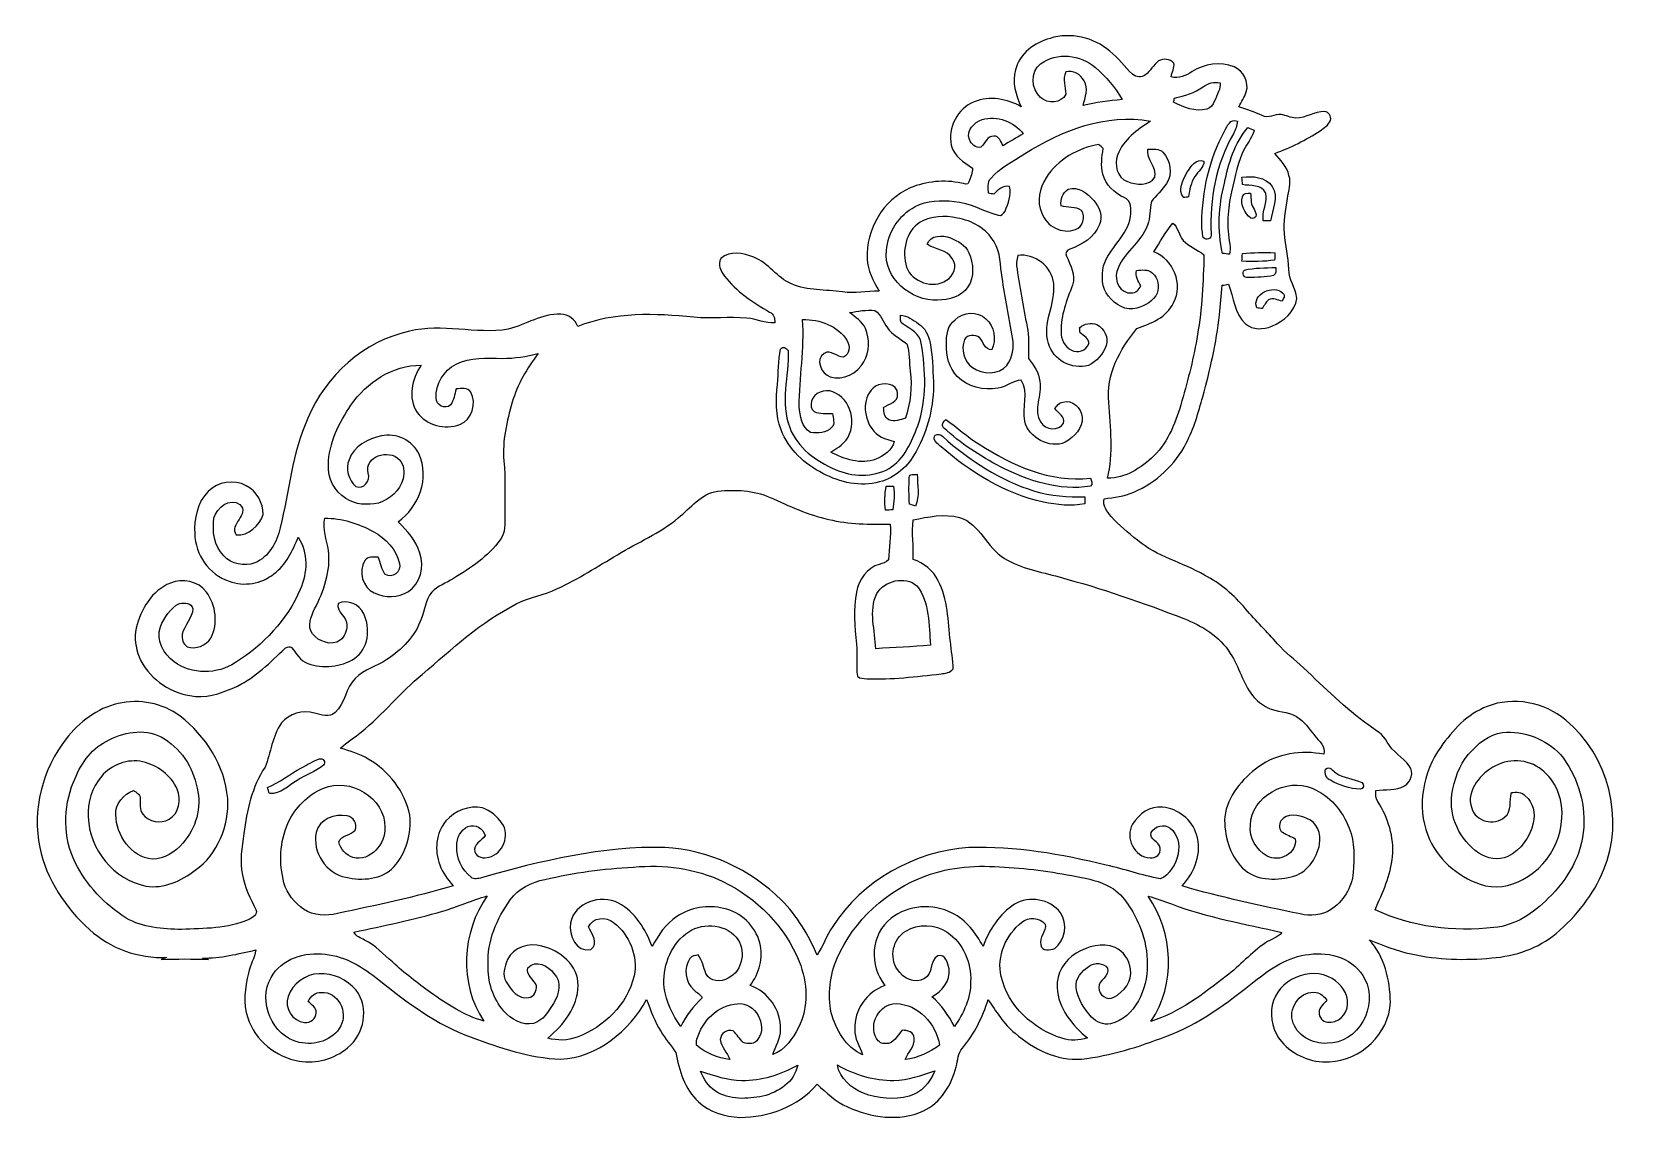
# Model space of a CAD drawing. Header units: centimetres. Extents: x -13.4 to 13.5, y -9.2 to 9.2.
import ezdxf

# ---------------------------------------------------------------- set-up
doc = ezdxf.new("R2010")
doc.units = ezdxf.units.CM
doc.header["$MEASUREMENT"] = 0
doc.layers.add('Camada 1', color=7, linetype='Continuous')

msp = doc.modelspace()

# ---------------------------------------------------------------- linework, layer by layer
at = {"layer": 'Camada 1', "color": 156}
for points, knots in [([(3.81, 9.12883), (4.155, 9.23995), (4.54766, 9.14752), (4.81999, 8.91187), (4.81999, 8.91187), (4.97204, 8.80568), (5.0627, 8.6374), (5.20629, 8.5224), (5.20629, 8.5224), (5.26379, 8.47019), (5.36081, 8.45749), (5.42288, 8.51005), (5.42288, 8.51005), (5.50862, 8.57778), (5.55978, 8.67974), (5.6462, 8.74676), (5.6462, 8.74676), (5.72664, 8.79792), (5.84164, 8.77958), (5.9069, 8.71113), (5.9069, 8.71113), (5.91431, 8.63035), (5.8734, 8.55556), (5.85857, 8.47725), (5.85857, 8.47725), (5.98805, 8.43562), (6.10941, 8.50018), (6.21595, 8.56721), (6.21595, 8.56721), (6.42301, 8.69809), (6.695, 8.7443), (6.92431, 8.64517), (6.92431, 8.64517), (7.08483, 8.58131), (7.18219, 8.38905), (7.13176, 8.22254), (7.13176, 8.22254), (7.10035, 8.134), (7.05026, 8.05427), (7.00617, 7.97242), (7.00617, 7.97242), (7.13846, 7.92656), (7.27321, 7.88458), (7.3988, 7.82072), (7.3988, 7.82072), (7.50252, 7.76781), (7.614, 7.84401), (7.72159, 7.84224), (7.72159, 7.84224), (7.80591, 7.8246), (7.88563, 7.78403), (7.97277, 7.7798), (7.97277, 7.7798), (8.14105, 7.78087), (8.28886, 7.89057), (8.4575, 7.88952), (8.4575, 7.88952), (8.5284, 7.88175), (8.57778, 7.81015), (8.55591, 7.741), (8.55591, 7.741), (8.5291, 7.6588), (8.44761, 7.61293), (8.382, 7.56425), (8.382, 7.56425), (8.1421, 7.40762), (7.88423, 7.27886), (7.61471, 7.18219), (7.61471, 7.18219), (7.70712, 7.06613), (7.82672, 6.95924), (7.85495, 6.80649), (7.85495, 6.80649), (7.89763, 6.67702), (7.84613, 6.54473), (7.82813, 6.41561), (7.82813, 6.41561), (7.80274, 6.21946), (7.75723, 6.02297), (7.77768, 5.824), (7.77768, 5.824), (7.79814, 5.62222), (7.84859, 5.42395), (7.85106, 5.22004), (7.85106, 5.22004), (7.85035, 5.04437), (7.96748, 4.89691), (7.98759, 4.72615), (7.98759, 4.72615), (7.9576, 4.49967), (7.76323, 4.33809), (7.56355, 4.25484), (7.56355, 4.25484), (7.42138, 4.19559), (7.23935, 4.18499), (7.11904, 4.29577), (7.11904, 4.29577), (6.92962, 4.46829), (6.9162, 4.74062), (6.83083, 4.96675), (6.83083, 4.96675), (6.79484, 4.96005), (6.75886, 4.95335), (6.72358, 4.947), (6.72358, 4.947), (6.70489, 4.78013), (6.69042, 4.61291), (6.68019, 4.44534), (6.68019, 4.44534), (6.62515, 3.9765), (6.52003, 3.51472), (6.3948, 3.06), (6.3948, 3.06), (6.32071, 2.79223), (6.24382, 2.52236), (6.11575, 2.27436), (6.11575, 2.27436), (5.93019, 1.90358), (5.60492, 1.60972), (5.2271, 1.44322), (5.2271, 1.44322), (5.06835, 1.3723), (4.89372, 1.35784), (4.72439, 1.33068), (4.72439, 1.33068), (4.69194, 1.21532), (4.77555, 1.1176), (4.8408, 1.03187), (4.8408, 1.03187), (4.97275, 0.88053), (5.13432, 0.75881), (5.28708, 0.62934), (5.28708, 0.62934), (5.62044, 0.35172), (6.05401, 0.25152), (6.42479, 0.0381), (6.42479, 0.0381), (6.69288, -0.10266), (6.92679, -0.30091), (7.11975, -0.53374), (7.11975, -0.53374), (7.28839, -0.74117), (7.48736, -0.92075), (7.66127, -1.12323), (7.66127, -1.12323), (7.79039, -1.27669), (7.95655, -1.39171), (8.10012, -1.53034), (8.10012, -1.53034), (8.45538, -1.87042), (8.80638, -2.21791), (9.2075, -2.50506), (9.2075, -2.50506), (9.31969, -2.58938), (9.45303, -2.65852), (9.51793, -2.78977), (9.51793, -2.78977), (9.60754, -2.95521), (9.78358, -3.04446), (9.89224, -3.19369), (9.89224, -3.19369), (9.97267, -3.30022), (9.92716, -3.46745), (9.81287, -3.53024), (9.81287, -3.53024), (9.66716, -3.61914), (9.48865, -3.58174), (9.3278, -3.61209), (9.3278, -3.61209), (9.3239, -3.67595), (9.31615, -3.74438), (9.35989, -3.79835), (9.35989, -3.79835), (9.53275, -4.07353), (9.63824, -4.40019), (9.60861, -4.72756), (9.60861, -4.72756), (9.57932, -5.04718), (9.43892, -5.34), (9.31262, -5.63033), (9.31262, -5.63033), (9.93493, -5.92632), (10.64436, -6.00604), (11.32487, -5.93266), (11.32487, -5.93266), (11.68435, -5.89774), (11.99902, -5.69066), (12.24385, -5.43524), (12.24385, -5.43524), (12.57229, -5.12127), (12.82417, -4.69759), (12.84534, -4.23509), (12.84534, -4.23509), (12.87744, -3.7927), (12.72363, -3.34573), (12.45234, -2.99861), (12.45234, -2.99861), (12.2047, -2.74002), (11.83145, -2.58974), (11.47268, -2.62854), (11.47268, -2.62854), (11.23772, -2.661), (11.04652, -2.82046), (10.89695, -2.99507), (10.89695, -2.99507), (10.73326, -3.18311), (10.65494, -3.43005), (10.61473, -3.67205), (10.61473, -3.67205), (10.55511, -4.05659), (10.75336, -4.45065), (11.06699, -4.67042), (11.06699, -4.67042), (11.21197, -4.76215), (11.40213, -4.80484), (11.56263, -4.72617), (11.56263, -4.72617), (11.78277, -4.61856), (11.93906, -4.39737), (11.99127, -4.16065), (11.99127, -4.16065), (12.03042, -3.99661), (11.99373, -3.80965), (11.8565, -3.7017), (11.8565, -3.7017), (11.79829, -3.62902), (11.7034, -3.63784), (11.6212, -3.6463), (11.6212, -3.6463), (11.58027, -3.78388), (11.63884, -3.9638), (11.50584, -4.06152), (11.50584, -4.06152), (11.33191, -4.21922), (11.01302, -4.13526), (10.94987, -3.90735), (10.94987, -3.90735), (10.88848, -3.76202), (10.94246, -3.60115), (11.02501, -3.47698), (11.02501, -3.47698), (11.19046, -3.23708), (11.48396, -3.07586), (11.77924, -3.11185), (11.77924, -3.11185), (12.07947, -3.1443), (12.32782, -3.3796), (12.42165, -3.66041), (12.42165, -3.66041), (12.60897, -4.20616), (12.325, -4.85315), (11.8177, -5.11562), (11.8177, -5.11562), (11.59968, -5.23804), (11.33228, -5.28109), (11.09274, -5.19782), (11.09274, -5.19782), (10.69974, -5.0606), (10.35332, -4.76144), (10.20621, -4.36633), (10.20621, -4.36633), (10.01182, -3.87456), (10.12577, -3.30129), (10.42387, -2.87584), (10.42387, -2.87584), (10.62496, -2.58833), (10.8772, -2.31493), (11.21127, -2.18617), (11.21127, -2.18617), (11.65331, -2.01153), (12.1793, -2.11596), (12.54125, -2.41757), (12.54125, -2.41757), (13.26409, -3.01271), (13.54737, -4.09222), (13.18048, -4.95935), (13.18048, -4.95935), (13.01362, -5.37845), (12.72117, -5.73829), (12.38108, -6.03003), (12.38108, -6.03003), (12.07664, -6.28614), (11.684, -6.41597), (11.29135, -6.44666), (11.29135, -6.44666), (10.83592, -6.4897), (10.37096, -6.477), (9.92292, -6.37892), (9.92292, -6.37892), (9.67705, -6.32741), (9.44455, -6.22969), (9.21208, -6.13692), (9.21208, -6.13692), (9.47737, -6.4216), (9.56592, -6.81848), (9.57192, -7.19701), (9.57192, -7.19701), (9.55004, -7.73219), (9.06604, -8.18232), (8.53827, -8.20525), (8.53827, -8.20525), (8.23489, -8.22501), (7.92551, -8.09554), (7.72795, -7.86448), (7.72795, -7.86448), (7.58401, -7.6962), (7.53109, -7.46159), (7.57132, -7.2457), (7.57132, -7.2457), (7.65562, -6.81918), (8.21477, -6.57294), (8.5866, -6.79591), (8.5866, -6.79591), (8.73159, -6.8901), (8.86529, -7.04603), (8.84555, -7.23053), (8.84555, -7.23053), (8.84624, -7.40268), (8.68045, -7.55721), (8.50759, -7.53533), (8.50759, -7.53533), (8.42327, -7.53321), (8.36012, -7.44889), (8.36507, -7.36776), (8.36507, -7.36776), (8.36083, -7.27709), (8.45149, -7.22665), (8.4977, -7.16068), (8.4977, -7.16068), (8.4469, -7.10742), (8.39716, -7.03862), (8.31673, -7.03438), (8.31673, -7.03438), (8.06167, -6.98287), (7.85283, -7.27145), (7.91245, -7.50675), (7.91245, -7.50675), (7.9756, -7.76005), (8.25217, -7.90892), (8.50194, -7.89235), (8.50194, -7.89235), (9.02122, -7.90434), (9.38176, -7.25134), (9.1394, -6.80614), (9.1394, -6.80614), (8.97573, -6.46041), (8.54991, -6.33411), (8.19431, -6.38527), (8.19431, -6.38527), (7.84153, -6.42479), (7.53709, -6.62727), (7.26687, -6.84388), (7.26687, -6.84388), (6.8072, -7.21077), (6.32812, -7.57344), (5.76967, -7.77628), (5.76967, -7.77628), (5.30895, -7.95301), (4.83376, -8.10577), (4.34057, -8.15833), (4.34057, -8.15833), (3.92289, -8.19221), (3.52319, -7.98829), (3.21522, -7.72054), (3.21522, -7.72054), (3.02401, -7.56496), (2.8956, -7.35295), (2.76048, -7.15081), (2.76048, -7.15081), (2.66876, -7.44926), (2.52552, -7.73182), (2.3248, -7.97243), (2.3248, -7.97243), (2.24401, -8.0578), (2.25178, -8.18232), (2.21862, -8.28815), (2.21862, -8.28815), (2.14066, -8.59542), (1.96074, -8.90023), (1.66263, -9.03676), (1.66263, -9.03676), (1.25482, -9.2276), (0.77611, -9.14541), (0.37889, -8.96832), (0.37889, -8.96832), (0.17814, -8.88293), (0.02363, -8.72808), (-0.13582, -8.58555), (-0.13582, -8.58555), (-0.45755, -8.96301), (-0.95885, -9.14788), (-1.44673, -9.14752), (-1.44673, -9.14752), (-1.69898, -9.13589), (-1.95896, -9.0611), (-2.14488, -8.88259), (-2.14488, -8.88259), (-2.37983, -8.66846), (-2.4719, -8.3506), (-2.52942, -8.04862), (-2.52942, -8.04862), (-2.60914, -7.92551), (-2.70862, -7.81614), (-2.78236, -7.68914), (-2.78236, -7.68914), (-2.88854, -7.52193), (-2.95205, -7.3339), (-3.02541, -7.15115), (-3.02541, -7.15115), (-3.31681, -7.6849), (-3.85585, -8.12977), (-4.48098, -8.16327), (-4.48098, -8.16327), (-5.00379, -8.13964), (-5.5065, -7.9689), (-5.99405, -7.78968), (-5.99405, -7.78968), (-6.57718, -7.58013), (-7.07955, -7.20302), (-7.55721, -6.81708), (-7.55721, -6.81708), (-7.8225, -6.61), (-8.12094, -6.41702), (-8.46454, -6.38352), (-8.46454, -6.38352), (-8.80674, -6.34012), (-9.21032, -6.45548), (-9.38283, -6.77721), (-9.38283, -6.77721), (-9.61672, -7.18043), (-9.36519, -7.77487), (-8.90763, -7.8761), (-8.90763, -7.8761), (-8.64799, -7.93679), (-8.3319, -7.84754), (-8.20455, -7.59812), (-8.20455, -7.59812), (-8.07085, -7.3674), (-8.25464, -7.01111), (-8.53298, -7.03014), (-8.53298, -7.03014), (-8.63423, -7.02486), (-8.7122, -7.09753), (-8.75382, -7.18326), (-8.75382, -7.18326), (-8.70196, -7.239), (-8.6106, -7.28451), (-8.618, -7.3727), (-8.618, -7.3727), (-8.61765, -7.47323), (-8.71854, -7.55261), (-8.81591, -7.53709), (-8.81591, -7.53709), (-9.01876, -7.5251), (-9.16658, -7.28698), (-9.09108, -7.09999), (-9.09108, -7.09999), (-9.02229, -6.87846), (-8.80039, -6.72182), (-8.57144, -6.713), (-8.57144, -6.713), (-8.33366, -6.69783), (-8.0966, -6.81284), (-7.94384, -6.9924), (-7.94384, -6.9924), (-7.71735, -7.28556), (-7.80274, -7.74171), (-8.08672, -7.96642), (-8.08672, -7.96642), (-8.31074, -8.15869), (-8.61871, -8.24301), (-8.90975, -8.19396), (-8.90975, -8.19396), (-9.30098, -8.12587), (-9.65517, -7.84153), (-9.77935, -7.46019), (-9.77935, -7.46019), (-9.86895, -7.21606), (-9.82168, -6.95006), (-9.76595, -6.70382), (-9.76595, -6.70382), (-9.73949, -6.56836), (-9.66222, -6.44877), (-9.64318, -6.31155), (-9.64318, -6.31155), (-9.94092, -6.3775), (-10.23937, -6.45371), (-10.54699, -6.44913), (-10.54699, -6.44913), (-10.51313, -6.45617), (-10.47926, -6.46324), (-10.44504, -6.4703), (-10.44504, -6.4703), (-10.71174, -6.46499), (-10.97914, -6.45759), (-11.24514, -6.47488), (-11.24514, -6.47488), (-11.2148, -6.46253), (-11.18376, -6.45159), (-11.15306, -6.44065), (-11.15306, -6.44065), (-11.62579, -6.45583), (-12.10697, -6.28685), (-12.45623, -5.96547), (-12.45623, -5.96547), (-12.86298, -5.59859), (-13.19, -5.12127), (-13.29831, -4.57763), (-13.29831, -4.57763), (-13.43413, -3.93841), (-13.25527, -3.24908), (-12.85521, -2.73685), (-12.85521, -2.73685), (-12.63191, -2.45392), (-12.33064, -2.21368), (-11.97116, -2.13854), (-11.97116, -2.13854), (-11.61344, -2.05139), (-11.21833, -2.12865), (-10.92376, -2.35091), (-10.92376, -2.35091), (-10.48879, -2.68569), (-10.16423, -3.18947), (-10.11802, -3.74473), (-10.11802, -3.74473), (-10.08944, -4.20582), (-10.28735, -4.68877), (-10.66764, -4.96147), (-10.66764, -4.96147), (-10.90436, -5.13785), (-11.19963, -5.28179), (-11.50231, -5.22817), (-11.50231, -5.22817), (-12.04665, -5.12585), (-12.46505, -4.60691), (-12.47951, -4.0587), (-12.47951, -4.0587), (-12.49397, -3.81246), (-12.41883, -3.55917), (-12.25726, -3.37078), (-12.25726, -3.37078), (-12.08863, -3.17358), (-11.811, -3.06599), (-11.55488, -3.1249), (-11.55488, -3.1249), (-11.30476, -3.17994), (-11.07651, -3.35492), (-10.97209, -3.59021), (-10.97209, -3.59021), (-10.91071, -3.76061), (-10.92941, -4.00227), (-11.11002, -4.09292), (-11.11002, -4.09292), (-11.25184, -4.18641), (-11.45539, -4.14055), (-11.55594, -4.00861), (-11.55594, -4.00861), (-11.61803, -3.93312), (-11.5958, -3.83046), (-11.60215, -3.74085), (-11.60215, -3.74085), (-11.59228, -3.671), (-11.67024, -3.6463), (-11.71151, -3.60856), (-11.71151, -3.60856), (-11.87731, -3.67665), (-12.02337, -3.8308), (-12.01349, -4.02096), (-12.01349, -4.02096), (-12.00502, -4.36562), (-11.75702, -4.73604), (-11.39472, -4.77448), (-11.39472, -4.77448), (-11.19081, -4.77273), (-11.00772, -4.65384), (-10.88001, -4.50144), (-10.88001, -4.50144), (-10.656, -4.25484), (-10.55229, -3.89748), (-10.63589, -3.57152), (-10.63589, -3.57152), (-10.70045, -3.21062), (-10.92305, -2.88042), (-11.24549, -2.70262), (-11.24549, -2.70262), (-11.54007, -2.54635), (-11.89743, -2.62643), (-12.17612, -2.77847), (-12.17612, -2.77847), (-12.45164, -2.91535), (-12.62133, -3.19088), (-12.72928, -3.4685), (-12.72928, -3.4685), (-12.90673, -3.89995), (-12.90708, -4.40831), (-12.69929, -4.82917), (-12.69929, -4.82917), (-12.5102, -5.21723), (-12.20011, -5.53826), (-11.83852, -5.77003), (-11.83852, -5.77003), (-11.55665, -5.93583), (-11.22009, -5.95841), (-10.90083, -5.96406), (-10.90083, -5.96406), (-10.51877, -5.94289), (-10.11696, -5.95911), (-9.76171, -5.79508), (-9.76171, -5.79508), (-9.69926, -5.76509), (-9.59908, -5.71253), (-9.64247, -5.62821), (-9.64247, -5.62821), (-9.73067, -5.43842), (-9.8312, -5.25073), (-9.86719, -5.04225), (-9.86719, -5.04225), (-9.92081, -4.80942), (-9.87424, -4.57164), (-9.84426, -4.33951), (-9.84426, -4.33951), (-9.79487, -3.94794), (-9.70702, -3.54753), (-9.48583, -3.21451), (-9.48583, -3.21451), (-9.3853, -2.96898), (-9.36342, -2.68922), (-9.20926, -2.46661), (-9.20926, -2.46661), (-9.07485, -2.3114), (-8.84625, -2.23166), (-8.64799, -2.30082), (-8.64799, -2.30082), (-8.53404, -2.33009), (-8.39505, -2.38371), (-8.29591, -2.28917), (-8.29591, -2.28917), (-8.12518, -2.13395), (-8.12518, -1.86831), (-7.95655, -1.71026), (-7.95655, -1.71026), (-7.80908, -1.56033), (-7.59777, -1.50707), (-7.42526, -1.39381), (-7.42526, -1.39381), (-7.17091, -1.22731), (-6.94336, -0.99764), (-6.84072, -0.7059), (-6.84072, -0.7059), (-6.7811, -0.55457), (-6.76697, -0.38099), (-6.66362, -0.25011), (-6.66362, -0.25011), (-6.56201, -0.14464), (-6.41738, -0.09842), (-6.29603, -0.0208), (-6.29603, -0.0208), (-6.00321, 0.15804), (-5.70759, 0.35348), (-5.50438, 0.6357), (-5.50438, 0.6357), (-5.40948, 0.75423), (-5.42642, 0.91617), (-5.4229, 1.05833), (-5.4229, 1.05833), (-5.43031, 1.36418), (-5.40807, 1.67075), (-5.44125, 1.9752), (-5.44125, 1.9752), (-5.47051, 2.3114), (-5.39043, 2.64442), (-5.29943, 2.96509), (-5.29943, 2.96509), (-5.21158, 3.26777), (-5.05249, 3.54329), (-4.85951, 3.7906), (-4.85951, 3.7906), (-5.05848, 3.74297), (-5.26167, 3.70662), (-5.467, 3.70945), (-5.467, 3.70945), (-5.72947, 3.70769), (-6.01132, 3.74049), (-6.25086, 3.60856), (-6.25086, 3.60856), (-6.46077, 3.50555), (-6.60118, 3.27201), (-6.58741, 3.03812), (-6.58741, 3.03812), (-6.59448, 2.91958), (-6.43254, 2.83209), (-6.34434, 2.92276), (-6.34434, 2.92276), (-6.2858, 3.00002), (-6.2752, 3.1002), (-6.2491, 3.19088), (-6.2491, 3.19088), (-6.16549, 3.20111), (-6.05542, 3.22403), (-6.00145, 3.13937), (-6.00145, 3.13937), (-5.89455, 2.95027), (-5.97923, 2.66734), (-6.18842, 2.58867), (-6.18842, 2.58867), (-6.43502, 2.49414), (-6.75323, 2.57457), (-6.90845, 2.79223), (-6.90845, 2.79223), (-7.07214, 3.03954), (-6.99805, 3.36091), (-6.84318, 3.59304), (-6.84318, 3.59304), (-7.32542, 3.6015), (-7.76357, 3.30059), (-8.03133, 2.9157), (-8.03133, 2.9157), (-8.23524, 2.61725), (-8.40528, 2.27295), (-8.41304, 1.90465), (-8.41304, 1.90465), (-8.42504, 1.68098), (-8.31074, 1.45167), (-8.11565, 1.33738), (-8.11565, 1.33738), (-7.95619, 1.2266), (-7.74912, 1.22132), (-7.56462, 1.2573), (-7.56462, 1.2573), (-7.37164, 1.31762), (-7.20336, 1.4725), (-7.14587, 1.66863), (-7.14587, 1.66863), (-7.12752, 1.7787), (-7.12152, 1.91416), (-7.21325, 1.99495), (-7.21325, 1.99495), (-7.3854, 2.18052), (-7.81507, 2.05246), (-7.73711, 1.76388), (-7.73711, 1.76388), (-7.6962, 1.639), (-7.8119, 1.48166), (-7.94667, 1.54164), (-7.94667, 1.54164), (-8.07367, 1.64394), (-8.12694, 1.83973), (-8.06203, 1.99143), (-8.06203, 1.99143), (-7.98159, 2.22179), (-7.74206, 2.35091), (-7.51487, 2.39642), (-7.51487, 2.39642), (-7.2651, 2.44897), (-6.98394, 2.32268), (-6.87775, 2.08562), (-6.87775, 2.08562), (-6.69008, 1.68556), (-6.88481, 1.19027), (-7.22948, 0.94085), (-7.22948, 0.94085), (-7.07918, 0.78668), (-6.92255, 0.62335), (-6.86399, 0.40993), (-6.86399, 0.40993), (-6.78744, 0.1845), (-6.84917, -0.10829), (-7.05838, -0.242), (-7.05838, -0.242), (-7.23335, -0.34149), (-7.45418, -0.35524), (-7.63517, -0.26282), (-7.63517, -0.26282), (-7.83449, -0.17533), (-7.90751, 0.10337), (-7.79604, 0.28434), (-7.79604, 0.28434), (-7.74593, 0.36089), (-7.64645, 0.33655), (-7.5692, 0.33937), (-7.5692, 0.33937), (-7.52968, 0.24553), (-7.51487, 0.1397), (-7.45418, 0.05574), (-7.45418, 0.05574), (-7.33672, -0.04022), (-7.1695, 0.10442), (-7.20865, 0.23741), (-7.20865, 0.23741), (-7.26263, 0.47449), (-7.44395, 0.66321), (-7.65281, 0.77681), (-7.65281, 0.77681), (-7.90398, 0.91193), (-8.1855, 1.00753), (-8.47336, 1.00153), (-8.47336, 1.00153), (-8.52028, 0.81597), (-8.43597, 0.63641), (-8.41021, 0.45544), (-8.41021, 0.45544), (-8.37071, 0.11041), (-8.48606, -0.23035), (-8.64517, -0.53162), (-8.64517, -0.53162), (-8.70585, -0.6604), (-8.77711, -0.82761), (-8.68186, -0.95815), (-8.68186, -0.95815), (-8.57391, -1.08795), (-8.36295, -1.17086), (-8.21266, -1.06469), (-8.21266, -1.06469), (-8.13893, -1.00471), (-8.09625, -0.90664), (-8.10118, -0.81209), (-8.10118, -0.81209), (-8.09025, -0.66498), (-8.28604, -0.59584), (-8.24476, -0.44062), (-8.24476, -0.44062), (-8.08319, -0.36759), (-7.88492, -0.46002), (-7.81473, -0.6177), (-7.81473, -0.6177), (-7.69479, -0.8643), (-7.73219, -1.2132), (-7.97277, -1.37371), (-7.97277, -1.37371), (-8.20173, -1.52011), (-8.50512, -1.55363), (-8.75876, -1.45803), (-8.75876, -1.45803), (-8.89282, -1.41639), (-8.95067, -1.2841), (-9.03745, -1.18779), (-9.03745, -1.18779), (-9.10131, -1.15147), (-9.1514, -1.20826), (-9.19479, -1.24741), (-9.19479, -1.24741), (-9.44033, -1.4866), (-9.69574, -1.72826), (-10.01324, -1.86867), (-10.01324, -1.86867), (-10.24536, -1.97026), (-10.50501, -2.05739), (-10.76007, -2.00235), (-10.76007, -2.00235), (-11.12872, -1.94132), (-11.46951, -1.69474), (-11.61626, -1.34761), (-11.61626, -1.34761), (-11.67553, -1.19308), (-11.70939, -1.02129), (-11.66529, -0.85865), (-11.66529, -0.85865), (-11.59403, -0.54151), (-11.40106, -0.22294), (-11.08886, -0.09735), (-11.08886, -0.09735), (-10.88178, -0.00706), (-10.61649, -0.0649), (-10.47926, -0.24835), (-10.47926, -0.24835), (-10.31627, -0.46743), (-10.27535, -0.78069), (-10.40059, -1.02729), (-10.40059, -1.02729), (-10.48419, -1.15534), (-10.65742, -1.22731), (-10.80523, -1.1751), (-10.80523, -1.1751), (-10.8719, -1.12888), (-10.89977, -1.04034), (-10.88672, -0.96237), (-10.88672, -0.96237), (-10.85038, -0.80892), (-10.7195, -0.69108), (-10.70645, -0.53092), (-10.70645, -0.53092), (-10.72973, -0.42791), (-10.85249, -0.42721), (-10.9354, -0.44026), (-10.9354, -0.44026), (-11.09132, -0.52), (-11.19187, -0.67944), (-11.25678, -0.83714), (-11.25678, -0.83714), (-11.33333, -1.0615), (-11.20493, -1.29786), (-11.02465, -1.4298), (-11.02465, -1.4298), (-10.72656, -1.64889), (-10.2937, -1.64606), (-9.98749, -1.44463), (-9.98749, -1.44463), (-9.51618, -1.14757), (-9.11225, -0.7239), (-8.89105, -0.20813), (-8.89105, -0.20813), (-8.76793, 0.07126), (-8.74959, 0.42016), (-8.92563, 0.68192), (-8.92563, 0.68192), (-9.01417, 0.44732), (-9.13095, 0.21271), (-9.3359, 0.05785), (-9.3359, 0.05785), (-9.54652, -0.10795), (-9.84108, -0.16087), (-10.09368, -0.06631), (-10.09368, -0.06631), (-10.43304, 0.04339), (-10.66729, 0.38664), (-10.67576, 0.73871), (-10.67576, 0.73871), (-10.68951, 0.99165), (-10.63625, 1.27), (-10.44751, 1.45204), (-10.44751, 1.45204), (-10.28488, 1.6189), (-10.00901, 1.66652), (-9.80369, 1.55292), (-9.80369, 1.55292), (-9.62448, 1.4612), (-9.51723, 1.26047), (-9.51653, 1.06257), (-9.51653, 1.06257), (-9.58038, 0.87629), (-9.76524, 0.70026), (-9.97443, 0.7179), (-9.97443, 0.7179), (-10.1025, 0.90523), (-9.73772, 1.06079), (-9.91093, 1.23472), (-9.91093, 1.23472), (-10.07991, 1.35361), (-10.3071, 1.18321), (-10.34979, 1.00824), (-10.34979, 1.00824), (-10.38048, 0.78527), (-10.35614, 0.52846), (-10.18187, 0.36617), (-10.18187, 0.36617), (-10.05381, 0.21978), (-9.8358, 0.18274), (-9.65693, 0.24341), (-9.65693, 0.24341), (-9.41916, 0.34642), (-9.28404, 0.59689), (-9.22725, 0.83819), (-9.22725, 0.83819), (-9.08261, 1.45979), (-9.02158, 2.10784), (-8.76159, 2.69699), (-8.76159, 2.69699), (-8.45466, 3.41524), (-7.81368, 4.00578), (-7.03967, 4.16806), (-7.03967, 4.16806), (-6.48757, 4.3053), (-5.92101, 4.11302), (-5.36539, 4.20334), (-5.36539, 4.20334), (-5.06801, 4.28025), (-4.79531, 4.47038), (-4.47781, 4.45769), (-4.47781, 4.45769), (-4.34764, 4.45311), (-4.23438, 4.37091), (-4.19064, 4.2485), (-4.19064, 4.2485), (-3.56729, 4.50037), (-2.87901, 4.47145), (-2.2232, 4.40584), (-2.2232, 4.40584), (-1.92439, 4.3762), (-1.62418, 4.41607), (-1.32503, 4.39242), (-1.32503, 4.39242), (-1.16346, 4.38572), (-1.01669, 4.29048), (-0.85195, 4.31375), (-0.85195, 4.31375), (-0.8516, 4.38608), (-0.86642, 4.46193), (-0.9398, 4.49403), (-0.9398, 4.49403), (-1.22695, 4.65208), (-1.50035, 4.8454), (-1.70568, 5.10433), (-1.70568, 5.10433), (-1.76812, 5.18548), (-1.82491, 5.30294), (-1.76459, 5.39996), (-1.76459, 5.39996), (-1.61466, 5.54107), (-1.38112, 5.4938), (-1.20896, 5.42149), (-1.20896, 5.42149), (-0.95744, 5.3287), (-0.81667, 5.07223), (-0.57009, 4.97099), (-0.57009, 4.97099), (-0.29845, 4.8514), (0.00599, 4.87608), (0.2942, 4.83658), (0.2942, 4.83658), (0.49954, 4.80201), (0.70555, 4.84928), (0.91193, 4.84928), (0.91193, 4.84928), (0.8135, 5.01755), (0.71825, 5.19747), (0.71084, 5.39679), (0.71084, 5.39679), (0.68862, 5.89173), (0.98142, 6.39514), (1.43862, 6.59659), (1.43862, 6.59659), (1.71167, 6.70842), (2.01753, 6.74229), (2.30645, 6.67561), (2.30645, 6.67561), (2.34843, 6.67315), (2.425, 6.63327), (2.43592, 6.70136), (2.43592, 6.70136), (2.45497, 6.77721), (2.50613, 6.85553), (2.49273, 6.93384), (2.49273, 6.93384), (2.34456, 7.02802), (2.17769, 7.13563), (2.13571, 7.31906), (2.13571, 7.31906), (2.07291, 7.61259), (2.24084, 7.94667), (2.52552, 8.05497), (2.52552, 8.05497), (2.78448, 8.16186), (3.08151, 8.10506), (3.32034, 7.97242), (3.32034, 7.97242), (3.23074, 8.16574), (3.15524, 8.38693), (3.22545, 8.59895), (3.22545, 8.59895), (3.28999, 8.87659), (3.54717, 9.05898), (3.81, 9.12883)], [0, 0, 0, 0, 0.00378788, 0.00378788, 0.00378788, 0.00378788, 0.00757576, 0.00757576, 0.00757576, 0.00757576, 0.01136364, 0.01136364, 0.01136364, 0.01136364, 0.01515152, 0.01515152, 0.01515152, 0.01515152, 0.01893939, 0.01893939, 0.01893939, 0.01893939, 0.02272727, 0.02272727, 0.02272727, 0.02272727, 0.02651515, 0.02651515, 0.02651515, 0.02651515, 0.03030303, 0.03030303, 0.03030303, 0.03030303, 0.03409091, 0.03409091, 0.03409091, 0.03409091, 0.03787879, 0.03787879, 0.03787879, 0.03787879, 0.04166667, 0.04166667, 0.04166667, 0.04166667, 0.04545455, 0.04545455, 0.04545455, 0.04545455, 0.04924242, 0.04924242, 0.04924242, 0.04924242, 0.0530303, 0.0530303, 0.0530303, 0.0530303, 0.05681818, 0.05681818, 0.05681818, 0.05681818, 0.06060606, 0.06060606, 0.06060606, 0.06060606, 0.06439394, 0.06439394, 0.06439394, 0.06439394, 0.06818182, 0.06818182, 0.06818182, 0.06818182, 0.0719697, 0.0719697, 0.0719697, 0.0719697, 0.07575758, 0.07575758, 0.07575758, 0.07575758, 0.07954545, 0.07954545, 0.07954545, 0.07954545, 0.08333333, 0.08333333, 0.08333333, 0.08333333, 0.08712121, 0.08712121, 0.08712121, 0.08712121, 0.09090909, 0.09090909, 0.09090909, 0.09090909, 0.09469697, 0.09469697, 0.09469697, 0.09469697, 0.09848485, 0.09848485, 0.09848485, 0.09848485, 0.10227273, 0.10227273, 0.10227273, 0.10227273, 0.10606061, 0.10606061, 0.10606061, 0.10606061, 0.10984848, 0.10984848, 0.10984848, 0.10984848, 0.11363636, 0.11363636, 0.11363636, 0.11363636, 0.11742424, 0.11742424, 0.11742424, 0.11742424, 0.12121212, 0.12121212, 0.12121212, 0.12121212, 0.125, 0.125, 0.125, 0.125, 0.12878788, 0.12878788, 0.12878788, 0.12878788, 0.13257576, 0.13257576, 0.13257576, 0.13257576, 0.13636364, 0.13636364, 0.13636364, 0.13636364, 0.14015152, 0.14015152, 0.14015152, 0.14015152, 0.14393939, 0.14393939, 0.14393939, 0.14393939, 0.14772727, 0.14772727, 0.14772727, 0.14772727, 0.15151515, 0.15151515, 0.15151515, 0.15151515, 0.15530303, 0.15530303, 0.15530303, 0.15530303, 0.15909091, 0.15909091, 0.15909091, 0.15909091, 0.16287879, 0.16287879, 0.16287879, 0.16287879, 0.16666667, 0.16666667, 0.16666667, 0.16666667, 0.17045455, 0.17045455, 0.17045455, 0.17045455, 0.17424242, 0.17424242, 0.17424242, 0.17424242, 0.1780303, 0.1780303, 0.1780303, 0.1780303, 0.18181818, 0.18181818, 0.18181818, 0.18181818, 0.18560606, 0.18560606, 0.18560606, 0.18560606, 0.18939394, 0.18939394, 0.18939394, 0.18939394, 0.19318182, 0.19318182, 0.19318182, 0.19318182, 0.1969697, 0.1969697, 0.1969697, 0.1969697, 0.20075758, 0.20075758, 0.20075758, 0.20075758, 0.20454545, 0.20454545, 0.20454545, 0.20454545, 0.20833333, 0.20833333, 0.20833333, 0.20833333, 0.21212121, 0.21212121, 0.21212121, 0.21212121, 0.21590909, 0.21590909, 0.21590909, 0.21590909, 0.21969697, 0.21969697, 0.21969697, 0.21969697, 0.22348485, 0.22348485, 0.22348485, 0.22348485, 0.22727273, 0.22727273, 0.22727273, 0.22727273, 0.23106061, 0.23106061, 0.23106061, 0.23106061, 0.23484848, 0.23484848, 0.23484848, 0.23484848, 0.23863636, 0.23863636, 0.23863636, 0.23863636, 0.24242424, 0.24242424, 0.24242424, 0.24242424, 0.24621212, 0.24621212, 0.24621212, 0.24621212, 0.25, 0.25, 0.25, 0.25, 0.25378788, 0.25378788, 0.25378788, 0.25378788, 0.25757576, 0.25757576, 0.25757576, 0.25757576, 0.26136364, 0.26136364, 0.26136364, 0.26136364, 0.26515152, 0.26515152, 0.26515152, 0.26515152, 0.26893939, 0.26893939, 0.26893939, 0.26893939, 0.27272727, 0.27272727, 0.27272727, 0.27272727, 0.27651515, 0.27651515, 0.27651515, 0.27651515, 0.28030303, 0.28030303, 0.28030303, 0.28030303, 0.28409091, 0.28409091, 0.28409091, 0.28409091, 0.28787879, 0.28787879, 0.28787879, 0.28787879, 0.29166667, 0.29166667, 0.29166667, 0.29166667, 0.29545455, 0.29545455, 0.29545455, 0.29545455, 0.29924242, 0.29924242, 0.29924242, 0.29924242, 0.3030303, 0.3030303, 0.3030303, 0.3030303, 0.30681818, 0.30681818, 0.30681818, 0.30681818, 0.31060606, 0.31060606, 0.31060606, 0.31060606, 0.31439394, 0.31439394, 0.31439394, 0.31439394, 0.31818182, 0.31818182, 0.31818182, 0.31818182, 0.3219697, 0.3219697, 0.3219697, 0.3219697, 0.32575758, 0.32575758, 0.32575758, 0.32575758, 0.32954545, 0.32954545, 0.32954545, 0.32954545, 0.33333333, 0.33333333, 0.33333333, 0.33333333, 0.33712121, 0.33712121, 0.33712121, 0.33712121, 0.34090909, 0.34090909, 0.34090909, 0.34090909, 0.34469697, 0.34469697, 0.34469697, 0.34469697, 0.34848485, 0.34848485, 0.34848485, 0.34848485, 0.35227273, 0.35227273, 0.35227273, 0.35227273, 0.35606061, 0.35606061, 0.35606061, 0.35606061, 0.35984848, 0.35984848, 0.35984848, 0.35984848, 0.36363636, 0.36363636, 0.36363636, 0.36363636, 0.36742424, 0.36742424, 0.36742424, 0.36742424, 0.37121212, 0.37121212, 0.37121212, 0.37121212, 0.375, 0.375, 0.375, 0.375, 0.37878788, 0.37878788, 0.37878788, 0.37878788, 0.38257576, 0.38257576, 0.38257576, 0.38257576, 0.38636364, 0.38636364, 0.38636364, 0.38636364, 0.39015152, 0.39015152, 0.39015152, 0.39015152, 0.39393939, 0.39393939, 0.39393939, 0.39393939, 0.39772727, 0.39772727, 0.39772727, 0.39772727, 0.40151515, 0.40151515, 0.40151515, 0.40151515, 0.40530303, 0.40530303, 0.40530303, 0.40530303, 0.40909091, 0.40909091, 0.40909091, 0.40909091, 0.41287879, 0.41287879, 0.41287879, 0.41287879, 0.41666667, 0.41666667, 0.41666667, 0.41666667, 0.42045455, 0.42045455, 0.42045455, 0.42045455, 0.42424242, 0.42424242, 0.42424242, 0.42424242, 0.4280303, 0.4280303, 0.4280303, 0.4280303, 0.43181818, 0.43181818, 0.43181818, 0.43181818, 0.43560606, 0.43560606, 0.43560606, 0.43560606, 0.43939394, 0.43939394, 0.43939394, 0.43939394, 0.44318182, 0.44318182, 0.44318182, 0.44318182, 0.4469697, 0.4469697, 0.4469697, 0.4469697, 0.45075758, 0.45075758, 0.45075758, 0.45075758, 0.45454545, 0.45454545, 0.45454545, 0.45454545, 0.45833333, 0.45833333, 0.45833333, 0.45833333, 0.46212121, 0.46212121, 0.46212121, 0.46212121, 0.46590909, 0.46590909, 0.46590909, 0.46590909, 0.46969697, 0.46969697, 0.46969697, 0.46969697, 0.47348485, 0.47348485, 0.47348485, 0.47348485, 0.47727273, 0.47727273, 0.47727273, 0.47727273, 0.48106061, 0.48106061, 0.48106061, 0.48106061, 0.48484848, 0.48484848, 0.48484848, 0.48484848, 0.48863636, 0.48863636, 0.48863636, 0.48863636, 0.49242424, 0.49242424, 0.49242424, 0.49242424, 0.49621212, 0.49621212, 0.49621212, 0.49621212, 0.5, 0.5, 0.5, 0.5, 0.50378788, 0.50378788, 0.50378788, 0.50378788, 0.50757576, 0.50757576, 0.50757576, 0.50757576, 0.51136364, 0.51136364, 0.51136364, 0.51136364, 0.51515152, 0.51515152, 0.51515152, 0.51515152, 0.51893939, 0.51893939, 0.51893939, 0.51893939, 0.52272727, 0.52272727, 0.52272727, 0.52272727, 0.52651515, 0.52651515, 0.52651515, 0.52651515, 0.53030303, 0.53030303, 0.53030303, 0.53030303, 0.53409091, 0.53409091, 0.53409091, 0.53409091, 0.53787879, 0.53787879, 0.53787879, 0.53787879, 0.54166667, 0.54166667, 0.54166667, 0.54166667, 0.54545455, 0.54545455, 0.54545455, 0.54545455, 0.54924242, 0.54924242, 0.54924242, 0.54924242, 0.5530303, 0.5530303, 0.5530303, 0.5530303, 0.55681818, 0.55681818, 0.55681818, 0.55681818, 0.56060606, 0.56060606, 0.56060606, 0.56060606, 0.56439394, 0.56439394, 0.56439394, 0.56439394, 0.56818182, 0.56818182, 0.56818182, 0.56818182, 0.5719697, 0.5719697, 0.5719697, 0.5719697, 0.57575758, 0.57575758, 0.57575758, 0.57575758, 0.57954545, 0.57954545, 0.57954545, 0.57954545, 0.58333333, 0.58333333, 0.58333333, 0.58333333, 0.58712121, 0.58712121, 0.58712121, 0.58712121, 0.59090909, 0.59090909, 0.59090909, 0.59090909, 0.59469697, 0.59469697, 0.59469697, 0.59469697, 0.59848485, 0.59848485, 0.59848485, 0.59848485, 0.60227273, 0.60227273, 0.60227273, 0.60227273, 0.60606061, 0.60606061, 0.60606061, 0.60606061, 0.60984848, 0.60984848, 0.60984848, 0.60984848, 0.61363636, 0.61363636, 0.61363636, 0.61363636, 0.61742424, 0.61742424, 0.61742424, 0.61742424, 0.62121212, 0.62121212, 0.62121212, 0.62121212, 0.625, 0.625, 0.625, 0.625, 0.62878788, 0.62878788, 0.62878788, 0.62878788, 0.63257576, 0.63257576, 0.63257576, 0.63257576, 0.63636364, 0.63636364, 0.63636364, 0.63636364, 0.64015152, 0.64015152, 0.64015152, 0.64015152, 0.64393939, 0.64393939, 0.64393939, 0.64393939, 0.64772727, 0.64772727, 0.64772727, 0.64772727, 0.65151515, 0.65151515, 0.65151515, 0.65151515, 0.65530303, 0.65530303, 0.65530303, 0.65530303, 0.65909091, 0.65909091, 0.65909091, 0.65909091, 0.66287879, 0.66287879, 0.66287879, 0.66287879, 0.66666667, 0.66666667, 0.66666667, 0.66666667, 0.67045455, 0.67045455, 0.67045455, 0.67045455, 0.67424242, 0.67424242, 0.67424242, 0.67424242, 0.6780303, 0.6780303, 0.6780303, 0.6780303, 0.68181818, 0.68181818, 0.68181818, 0.68181818, 0.68560606, 0.68560606, 0.68560606, 0.68560606, 0.68939394, 0.68939394, 0.68939394, 0.68939394, 0.69318182, 0.69318182, 0.69318182, 0.69318182, 0.6969697, 0.6969697, 0.6969697, 0.6969697, 0.70075758, 0.70075758, 0.70075758, 0.70075758, 0.70454545, 0.70454545, 0.70454545, 0.70454545, 0.70833333, 0.70833333, 0.70833333, 0.70833333, 0.71212121, 0.71212121, 0.71212121, 0.71212121, 0.71590909, 0.71590909, 0.71590909, 0.71590909, 0.71969697, 0.71969697, 0.71969697, 0.71969697, 0.72348485, 0.72348485, 0.72348485, 0.72348485, 0.72727273, 0.72727273, 0.72727273, 0.72727273, 0.73106061, 0.73106061, 0.73106061, 0.73106061, 0.73484848, 0.73484848, 0.73484848, 0.73484848, 0.73863636, 0.73863636, 0.73863636, 0.73863636, 0.74242424, 0.74242424, 0.74242424, 0.74242424, 0.74621212, 0.74621212, 0.74621212, 0.74621212, 0.75, 0.75, 0.75, 0.75, 0.75378788, 0.75378788, 0.75378788, 0.75378788, 0.75757576, 0.75757576, 0.75757576, 0.75757576, 0.76136364, 0.76136364, 0.76136364, 0.76136364, 0.76515152, 0.76515152, 0.76515152, 0.76515152, 0.76893939, 0.76893939, 0.76893939, 0.76893939, 0.77272727, 0.77272727, 0.77272727, 0.77272727, 0.77651515, 0.77651515, 0.77651515, 0.77651515, 0.78030303, 0.78030303, 0.78030303, 0.78030303, 0.78409091, 0.78409091, 0.78409091, 0.78409091, 0.78787879, 0.78787879, 0.78787879, 0.78787879, 0.79166667, 0.79166667, 0.79166667, 0.79166667, 0.79545455, 0.79545455, 0.79545455, 0.79545455, 0.79924242, 0.79924242, 0.79924242, 0.79924242, 0.8030303, 0.8030303, 0.8030303, 0.8030303, 0.80681818, 0.80681818, 0.80681818, 0.80681818, 0.81060606, 0.81060606, 0.81060606, 0.81060606, 0.81439394, 0.81439394, 0.81439394, 0.81439394, 0.81818182, 0.81818182, 0.81818182, 0.81818182, 0.8219697, 0.8219697, 0.8219697, 0.8219697, 0.82575758, 0.82575758, 0.82575758, 0.82575758, 0.82954545, 0.82954545, 0.82954545, 0.82954545, 0.83333333, 0.83333333, 0.83333333, 0.83333333, 0.83712121, 0.83712121, 0.83712121, 0.83712121, 0.84090909, 0.84090909, 0.84090909, 0.84090909, 0.84469697, 0.84469697, 0.84469697, 0.84469697, 0.84848485, 0.84848485, 0.84848485, 0.84848485, 0.85227273, 0.85227273, 0.85227273, 0.85227273, 0.85606061, 0.85606061, 0.85606061, 0.85606061, 0.85984848, 0.85984848, 0.85984848, 0.85984848, 0.86363636, 0.86363636, 0.86363636, 0.86363636, 0.86742424, 0.86742424, 0.86742424, 0.86742424, 0.87121212, 0.87121212, 0.87121212, 0.87121212, 0.875, 0.875, 0.875, 0.875, 0.87878788, 0.87878788, 0.87878788, 0.87878788, 0.88257576, 0.88257576, 0.88257576, 0.88257576, 0.88636364, 0.88636364, 0.88636364, 0.88636364, 0.89015152, 0.89015152, 0.89015152, 0.89015152, 0.89393939, 0.89393939, 0.89393939, 0.89393939, 0.89772727, 0.89772727, 0.89772727, 0.89772727, 0.90151515, 0.90151515, 0.90151515, 0.90151515, 0.90530303, 0.90530303, 0.90530303, 0.90530303, 0.90909091, 0.90909091, 0.90909091, 0.90909091, 0.91287879, 0.91287879, 0.91287879, 0.91287879, 0.91666667, 0.91666667, 0.91666667, 0.91666667, 0.92045455, 0.92045455, 0.92045455, 0.92045455, 0.92424242, 0.92424242, 0.92424242, 0.92424242, 0.9280303, 0.9280303, 0.9280303, 0.9280303, 0.93181818, 0.93181818, 0.93181818, 0.93181818, 0.93560606, 0.93560606, 0.93560606, 0.93560606, 0.93939394, 0.93939394, 0.93939394, 0.93939394, 0.94318182, 0.94318182, 0.94318182, 0.94318182, 0.9469697, 0.9469697, 0.9469697, 0.9469697, 0.95075758, 0.95075758, 0.95075758, 0.95075758, 0.95454545, 0.95454545, 0.95454545, 0.95454545, 0.95833333, 0.95833333, 0.95833333, 0.95833333, 0.96212121, 0.96212121, 0.96212121, 0.96212121, 0.96590909, 0.96590909, 0.96590909, 0.96590909, 0.96969697, 0.96969697, 0.96969697, 0.96969697, 0.97348485, 0.97348485, 0.97348485, 0.97348485, 0.97727273, 0.97727273, 0.97727273, 0.97727273, 0.98106061, 0.98106061, 0.98106061, 0.98106061, 0.98484848, 0.98484848, 0.98484848, 0.98484848, 0.98863636, 0.98863636, 0.98863636, 0.98863636, 0.99242424, 0.99242424, 0.99242424, 0.99242424, 1, 1, 1, 1]), ([(3.64878, 8.69879), (3.64878, 8.69879), (3.64878, 8.69879), (3.64878, 8.69879), (3.64878, 8.69879), (3.47451, 8.56191), (3.48402, 8.27051), (3.64771, 8.12905), (3.64771, 8.12905), (3.76166, 8.01369), (4.00227, 8.02498), (4.07387, 8.18268), (4.07387, 8.18268), (4.07528, 8.30968), (4.01425, 8.43808), (4.07387, 8.56085), (4.07387, 8.56085), (4.20229, 8.5933), (4.32576, 8.52311), (4.3836, 8.40809), (4.3836, 8.40809), (4.46899, 8.27933), (4.39702, 8.12729), (4.3695, 7.99288), (4.3695, 7.99288), (4.58576, 8.04509), (4.80659, 8.07085), (5.02778, 8.09271), (5.02778, 8.09271), (4.91596, 8.30121), (4.75721, 8.48218), (4.57694, 8.63423), (4.57694, 8.63423), (4.33105, 8.85648), (3.91865, 8.90058), (3.64878, 8.69879)], [0, 0, 0, 0, 0.1, 0.1, 0.1, 0.1, 0.2, 0.2, 0.2, 0.2, 0.3, 0.3, 0.3, 0.3, 0.4, 0.4, 0.4, 0.4, 0.5, 0.5, 0.5, 0.5, 0.6, 0.6, 0.6, 0.6, 0.7, 0.7, 0.7, 0.7, 0.8, 0.8, 0.8, 0.8, 1, 1, 1, 1]), ([(6.40257, 8.31038), (6.40257, 8.31038), (6.40257, 8.31038), (6.40257, 8.31038), (6.40257, 8.31038), (6.25651, 8.2109), (6.08894, 8.15163), (5.91643, 8.11776), (5.91643, 8.11776), (5.91219, 8.10083), (5.90337, 8.06661), (5.89913, 8.04967), (5.89913, 8.04967), (6.07094, 7.96219), (6.2685, 7.87788), (6.46394, 7.93326), (6.46394, 7.93326), (6.592, 7.97736), (6.60681, 8.12411), (6.66043, 8.22995), (6.66043, 8.22995), (6.68548, 8.27546), (6.68901, 8.32767), (6.69079, 8.37882), (6.69079, 8.37882), (6.58777, 8.39716), (6.48687, 8.37035), (6.40257, 8.31038)], [0, 0, 0, 0, 0.125, 0.125, 0.125, 0.125, 0.25, 0.25, 0.25, 0.25, 0.375, 0.375, 0.375, 0.375, 0.5, 0.5, 0.5, 0.5, 0.625, 0.625, 0.625, 0.625, 0.75, 0.75, 0.75, 0.75, 1, 1, 1, 1]), ([(3.37467, 7.17373), (3.37467, 7.17373), (3.37467, 7.17373), (3.37467, 7.17373), (3.37467, 7.17373), (3.17712, 7.04673), (2.96228, 6.93561), (2.80387, 6.75815), (2.80387, 6.75815), (2.73897, 6.69149), (2.76718, 6.59058), (2.76613, 6.50733), (2.76613, 6.50733), (2.7887, 6.50309), (2.83316, 6.49464), (2.85574, 6.4904), (2.85574, 6.4904), (2.92734, 6.56483), (3.00848, 6.6502), (3.12278, 6.61811), (3.12278, 6.61811), (3.15453, 6.47488), (3.09986, 6.33411), (3.04587, 6.20394), (3.04587, 6.20394), (3.02823, 6.16162), (2.97992, 6.11222), (2.93088, 6.13304), (2.93088, 6.13304), (2.68076, 6.20676), (2.44827, 6.34505), (2.18405, 6.36905), (2.18405, 6.36905), (1.96179, 6.3881), (1.72402, 6.38844), (1.52259, 6.27909), (1.52259, 6.27909), (1.24989, 6.13587), (1.06503, 5.8427), (1.03716, 5.5379), (1.03716, 5.5379), (0.9839, 5.07011), (1.45837, 4.67184), (1.905, 4.69723), (1.905, 4.69723), (2.09549, 4.69159), (2.30611, 4.75402), (2.41723, 4.91878), (2.41723, 4.91878), (2.53223, 5.08987), (2.51037, 5.31424), (2.43521, 5.49663), (2.43521, 5.49663), (2.3823, 5.62926), (2.24579, 5.69841), (2.12124, 5.7492), (2.12124, 5.7492), (1.98472, 5.80178), (1.78788, 5.80284), (1.72649, 5.64127), (1.72649, 5.64127), (1.86443, 5.55342), (2.06058, 5.55096), (2.15265, 5.39925), (2.15265, 5.39925), (2.24825, 5.27931), (2.17416, 5.10538), (2.05598, 5.03202), (2.05598, 5.03202), (1.82491, 4.88138), (1.4753, 4.99886), (1.37759, 5.25531), (1.37759, 5.25531), (1.29857, 5.51956), (1.3589, 5.85927), (1.60689, 6.01451), (1.60689, 6.01451), (1.79458, 6.12422), (2.02564, 6.13409), (2.23378, 6.08646), (2.23378, 6.08646), (2.48496, 6.04448), (2.73297, 5.90973), (2.86173, 5.68325), (2.86173, 5.68325), (2.9718, 5.50157), (2.96367, 5.28284), (2.9979, 5.08), (2.9979, 5.08), (3.04694, 4.73779), (3.11572, 4.39914), (3.17358, 4.05835), (3.17358, 4.05835), (3.20357, 3.8989), (3.17324, 3.72321), (3.07586, 3.59127), (3.07586, 3.59127), (2.93546, 3.42089), (2.66417, 3.435), (2.49519, 3.55389), (2.49519, 3.55389), (2.34631, 3.65371), (2.29551, 3.86432), (2.35902, 4.0266), (2.35902, 4.0266), (2.41158, 4.11902), (2.53541, 4.1148), (2.61549, 4.0633), (2.61549, 4.0633), (2.67864, 3.9878), (2.6998, 3.84951), (2.82222, 3.85375), (2.82222, 3.85375), (2.89842, 4.02872), (2.86914, 4.25097), (2.7185, 4.37761), (2.7185, 4.37761), (2.57951, 4.51908), (2.33574, 4.49757), (2.19886, 4.3635), (2.19886, 4.3635), (2.07468, 4.26649), (2.04893, 4.10033), (2.05351, 3.95181), (2.05351, 3.95181), (2.04187, 3.75425), (2.10502, 3.54999), (2.23801, 3.40184), (2.23801, 3.40184), (2.41299, 3.2198), (2.68534, 3.16583), (2.9284, 3.2025), (2.9284, 3.2025), (3.06811, 3.22545), (3.17853, 3.33092), (3.3221, 3.34044), (3.3221, 3.34044), (3.4491, 3.12666), (3.33974, 2.87689), (3.37889, 2.64759), (3.37889, 2.64759), (3.44874, 2.36677), (3.79448, 2.1717), (4.0661, 2.2874), (4.0661, 2.2874), (4.21216, 2.37912), (4.37091, 2.52835), (4.35397, 2.71604), (4.35397, 2.71604), (4.33422, 2.86631), (4.18641, 3.018), (4.02554, 2.96932), (4.02554, 2.96932), (3.95781, 2.96686), (3.92535, 2.90476), (3.88832, 2.8582), (3.88832, 2.8582), (3.94475, 2.78306), (4.07175, 2.72379), (4.03895, 2.61267), (4.03895, 2.61267), (3.95922, 2.47332), (3.72779, 2.49025), (3.65441, 2.6289), (3.65441, 2.6289), (3.50519, 2.8381), (3.68265, 3.08785), (3.6329, 3.31645), (3.6329, 3.31645), (3.62584, 3.46886), (3.53306, 3.59127), (3.44594, 3.70804), (3.44594, 3.70804), (3.43712, 3.86574), (3.45792, 4.02483), (3.4311, 4.18146), (3.4311, 4.18146), (3.36761, 4.5272), (3.302, 4.87291), (3.24943, 5.22076), (3.24943, 5.22076), (3.2332, 5.29907), (3.24131, 5.3781), (3.26178, 5.45465), (3.26178, 5.45465), (3.54858, 5.49168), (3.84315, 5.2645), (3.86997, 4.97521), (3.86997, 4.97521), (3.91159, 4.63161), (3.66994, 4.306), (3.78142, 3.9638), (3.78142, 3.9638), (3.85726, 3.68194), (4.179, 3.50979), (4.45698, 3.58985), (4.45698, 3.58985), (4.59846, 3.6523), (4.70712, 3.78249), (4.75755, 3.92711), (4.75755, 3.92711), (4.80871, 4.064), (4.72052, 4.21323), (4.60304, 4.28308), (4.60304, 4.28308), (4.50179, 4.31623), (4.38855, 4.30035), (4.30847, 4.22804), (4.30847, 4.22804), (4.31058, 4.20687), (4.31517, 4.16489), (4.31729, 4.14372), (4.31729, 4.14372), (4.37585, 4.08975), (4.47815, 4.04847), (4.46439, 3.95286), (4.46439, 3.95286), (4.42453, 3.83892), (4.27389, 3.7927), (4.17089, 3.84774), (4.17089, 3.84774), (4.05448, 3.90313), (3.98992, 4.03577), (3.99732, 4.1617), (3.99732, 4.1617), (3.98356, 4.4383), (4.09504, 4.69688), (4.18853, 4.95053), (4.18853, 4.95053), (4.24956, 5.12127), (4.15079, 5.28637), (4.08798, 5.43984), (4.08798, 5.43984), (4.05553, 5.49098), (4.09222, 5.54355), (4.14406, 5.55766), (4.14406, 5.55766), (4.35292, 5.63174), (4.5593, 5.76226), (4.6475, 5.97429), (4.6475, 5.97429), (4.70675, 6.11611), (4.64538, 6.2745), (4.548, 6.38281), (4.548, 6.38281), (4.4457, 6.50733), (4.28766, 6.63115), (4.11656, 6.57365), (4.11656, 6.57365), (4.02166, 6.51333), (3.98285, 6.40362), (3.99486, 6.29496), (3.99486, 6.29496), (4.10845, 6.25827), (4.2418, 6.28368), (4.34374, 6.21524), (4.34374, 6.21524), (4.41184, 6.10763), (4.36738, 5.93407), (4.23898, 5.89173), (4.23898, 5.89173), (4.01214, 5.80602), (3.74826, 5.94783), (3.66923, 6.17114), (3.66923, 6.17114), (3.57786, 6.36551), (3.62795, 6.59377), (3.74085, 6.76768), (3.74085, 6.76768), (3.93734, 7.07602), (4.27989, 7.27497), (4.63727, 7.33212), (4.63727, 7.33212), (4.6542, 7.31485), (4.68841, 7.28027), (4.7057, 7.26298), (4.7057, 7.26298), (4.69299, 7.12011), (4.65878, 6.9723), (4.70322, 6.83119), (4.70322, 6.83119), (4.7498, 6.6481), (4.89691, 6.51228), (5.06236, 6.43254), (5.06236, 6.43254), (5.19358, 6.38493), (5.18089, 6.2244), (5.17277, 6.11116), (5.17277, 6.11116), (5.12268, 5.78309), (4.80871, 5.58587), (4.71416, 5.27649), (4.71416, 5.27649), (4.68241, 5.10433), (4.67713, 4.90395), (4.79812, 4.76284), (4.79812, 4.76284), (4.90926, 4.62314), (5.09447, 4.50144), (5.27931, 4.5593), (5.27931, 4.5593), (5.41796, 4.59951), (5.55978, 4.67959), (5.62504, 4.81434), (5.62504, 4.81434), (5.66067, 4.93006), (5.64056, 5.0733), (5.54107, 5.15196), (5.54107, 5.15196), (5.47193, 5.22958), (5.36115, 5.20206), (5.27015, 5.2003), (5.27015, 5.2003), (5.24474, 5.10187), (5.30119, 5.01826), (5.3467, 4.93606), (5.3467, 4.93606), (5.31176, 4.87715), (5.26308, 4.80976), (5.18512, 4.81717), (5.18512, 4.81717), (5.00203, 4.80306), (4.8895, 5.02179), (4.9403, 5.18018), (4.9403, 5.18018), (5.02813, 5.4931), (5.35199, 5.66278), (5.45747, 5.96723), (5.45747, 5.96723), (5.51108, 6.09353), (5.48922, 6.235), (5.5252, 6.36481), (5.5252, 6.36481), (5.60422, 6.47135), (5.70723, 6.55813), (5.77956, 6.66996), (5.77956, 6.66996), (5.88926, 6.83012), (5.84834, 7.06366), (5.71958, 7.20054), (5.71958, 7.20054), (5.65502, 7.27251), (5.55166, 7.24958), (5.46629, 7.25346), (5.46629, 7.25346), (5.43772, 7.08235), (5.61691, 6.94937), (5.58341, 6.77791), (5.58341, 6.77791), (5.48534, 6.62869), (5.26486, 6.6442), (5.1181, 6.70489), (5.1181, 6.70489), (4.94383, 6.7698), (4.89055, 6.99347), (4.95299, 7.15398), (4.95299, 7.15398), (5.04789, 7.41539), (5.28637, 7.58119), (5.50969, 7.72724), (5.50969, 7.72724), (4.7558, 7.8687), (4.00437, 7.56708), (3.37467, 7.17373)], [0, 0, 0, 0, 0.01086957, 0.01086957, 0.01086957, 0.01086957, 0.02173913, 0.02173913, 0.02173913, 0.02173913, 0.0326087, 0.0326087, 0.0326087, 0.0326087, 0.04347826, 0.04347826, 0.04347826, 0.04347826, 0.05434783, 0.05434783, 0.05434783, 0.05434783, 0.06521739, 0.06521739, 0.06521739, 0.06521739, 0.07608696, 0.07608696, 0.07608696, 0.07608696, 0.08695652, 0.08695652, 0.08695652, 0.08695652, 0.09782609, 0.09782609, 0.09782609, 0.09782609, 0.10869565, 0.10869565, 0.10869565, 0.10869565, 0.11956522, 0.11956522, 0.11956522, 0.11956522, 0.13043478, 0.13043478, 0.13043478, 0.13043478, 0.14130435, 0.14130435, 0.14130435, 0.14130435, 0.15217391, 0.15217391, 0.15217391, 0.15217391, 0.16304348, 0.16304348, 0.16304348, 0.16304348, 0.17391304, 0.17391304, 0.17391304, 0.17391304, 0.18478261, 0.18478261, 0.18478261, 0.18478261, 0.19565217, 0.19565217, 0.19565217, 0.19565217, 0.20652174, 0.20652174, 0.20652174, 0.20652174, 0.2173913, 0.2173913, 0.2173913, 0.2173913, 0.22826087, 0.22826087, 0.22826087, 0.22826087, 0.23913043, 0.23913043, 0.23913043, 0.23913043, 0.25, 0.25, 0.25, 0.25, 0.26086957, 0.26086957, 0.26086957, 0.26086957, 0.27173913, 0.27173913, 0.27173913, 0.27173913, 0.2826087, 0.2826087, 0.2826087, 0.2826087, 0.29347826, 0.29347826, 0.29347826, 0.29347826, 0.30434783, 0.30434783, 0.30434783, 0.30434783, 0.31521739, 0.31521739, 0.31521739, 0.31521739, 0.32608696, 0.32608696, 0.32608696, 0.32608696, 0.33695652, 0.33695652, 0.33695652, 0.33695652, 0.34782609, 0.34782609, 0.34782609, 0.34782609, 0.35869565, 0.35869565, 0.35869565, 0.35869565, 0.36956522, 0.36956522, 0.36956522, 0.36956522, 0.38043478, 0.38043478, 0.38043478, 0.38043478, 0.39130435, 0.39130435, 0.39130435, 0.39130435, 0.40217391, 0.40217391, 0.40217391, 0.40217391, 0.41304348, 0.41304348, 0.41304348, 0.41304348, 0.42391304, 0.42391304, 0.42391304, 0.42391304, 0.43478261, 0.43478261, 0.43478261, 0.43478261, 0.44565217, 0.44565217, 0.44565217, 0.44565217, 0.45652174, 0.45652174, 0.45652174, 0.45652174, 0.4673913, 0.4673913, 0.4673913, 0.4673913, 0.47826087, 0.47826087, 0.47826087, 0.47826087, 0.48913043, 0.48913043, 0.48913043, 0.48913043, 0.5, 0.5, 0.5, 0.5, 0.51086957, 0.51086957, 0.51086957, 0.51086957, 0.52173913, 0.52173913, 0.52173913, 0.52173913, 0.5326087, 0.5326087, 0.5326087, 0.5326087, 0.54347826, 0.54347826, 0.54347826, 0.54347826, 0.55434783, 0.55434783, 0.55434783, 0.55434783, 0.56521739, 0.56521739, 0.56521739, 0.56521739, 0.57608696, 0.57608696, 0.57608696, 0.57608696, 0.58695652, 0.58695652, 0.58695652, 0.58695652, 0.59782609, 0.59782609, 0.59782609, 0.59782609, 0.60869565, 0.60869565, 0.60869565, 0.60869565, 0.61956522, 0.61956522, 0.61956522, 0.61956522, 0.63043478, 0.63043478, 0.63043478, 0.63043478, 0.64130435, 0.64130435, 0.64130435, 0.64130435, 0.65217391, 0.65217391, 0.65217391, 0.65217391, 0.66304348, 0.66304348, 0.66304348, 0.66304348, 0.67391304, 0.67391304, 0.67391304, 0.67391304, 0.68478261, 0.68478261, 0.68478261, 0.68478261, 0.69565217, 0.69565217, 0.69565217, 0.69565217, 0.70652174, 0.70652174, 0.70652174, 0.70652174, 0.7173913, 0.7173913, 0.7173913, 0.7173913, 0.72826087, 0.72826087, 0.72826087, 0.72826087, 0.73913043, 0.73913043, 0.73913043, 0.73913043, 0.75, 0.75, 0.75, 0.75, 0.76086957, 0.76086957, 0.76086957, 0.76086957, 0.77173913, 0.77173913, 0.77173913, 0.77173913, 0.7826087, 0.7826087, 0.7826087, 0.7826087, 0.79347826, 0.79347826, 0.79347826, 0.79347826, 0.80434783, 0.80434783, 0.80434783, 0.80434783, 0.81521739, 0.81521739, 0.81521739, 0.81521739, 0.82608696, 0.82608696, 0.82608696, 0.82608696, 0.83695652, 0.83695652, 0.83695652, 0.83695652, 0.84782609, 0.84782609, 0.84782609, 0.84782609, 0.85869565, 0.85869565, 0.85869565, 0.85869565, 0.86956522, 0.86956522, 0.86956522, 0.86956522, 0.88043478, 0.88043478, 0.88043478, 0.88043478, 0.89130435, 0.89130435, 0.89130435, 0.89130435, 0.90217391, 0.90217391, 0.90217391, 0.90217391, 0.91304348, 0.91304348, 0.91304348, 0.91304348, 0.92391304, 0.92391304, 0.92391304, 0.92391304, 0.93478261, 0.93478261, 0.93478261, 0.93478261, 0.94565217, 0.94565217, 0.94565217, 0.94565217, 0.95652174, 0.95652174, 0.95652174, 0.95652174, 0.9673913, 0.9673913, 0.9673913, 0.9673913, 0.97826087, 0.97826087, 0.97826087, 0.97826087, 1, 1, 1, 1]), ([(2.65747, 7.75263), (2.65747, 7.75263), (2.65747, 7.75263), (2.65747, 7.75263), (2.65747, 7.75263), (2.52694, 7.70712), (2.37983, 7.56884), (2.44474, 7.4189), (2.44474, 7.4189), (2.47085, 7.34342), (2.55164, 7.25628), (2.63877, 7.28768), (2.63877, 7.28768), (2.71039, 7.34942), (2.74425, 7.47818), (2.85644, 7.47394), (2.85644, 7.47394), (2.95027, 7.47923), (2.97497, 7.37658), (3.01342, 7.31202), (3.01342, 7.31202), (3.1249, 7.38187), (3.23919, 7.44714), (3.35421, 7.5117), (3.35421, 7.5117), (3.20004, 7.72266), (2.909, 7.83271), (2.65747, 7.75263)], [0, 0, 0, 0, 0.125, 0.125, 0.125, 0.125, 0.25, 0.25, 0.25, 0.25, 0.375, 0.375, 0.375, 0.375, 0.5, 0.5, 0.5, 0.5, 0.625, 0.625, 0.625, 0.625, 0.75, 0.75, 0.75, 0.75, 1, 1, 1, 1]), ([(6.76344, 7.56038), (6.76344, 7.56038), (6.76344, 7.56038), (6.76344, 7.56038), (6.76344, 7.56038), (6.50416, 7.08235), (6.38703, 6.53767), (6.3768, 5.99651), (6.3768, 5.99651), (6.37786, 5.91643), (6.38562, 5.83635), (6.40396, 5.75802), (6.40396, 5.75802), (6.453, 5.68924), (6.55002, 5.74004), (6.53767, 5.81907), (6.53767, 5.81907), (6.50662, 6.40362), (6.61952, 7.00439), (6.91303, 7.51521), (6.91303, 7.51521), (6.95289, 7.57872), (6.97723, 7.64998), (6.98076, 7.72548), (6.98076, 7.72548), (6.85906, 7.78298), (6.81214, 7.64329), (6.76344, 7.56038)], [0, 0, 0, 0, 0.125, 0.125, 0.125, 0.125, 0.25, 0.25, 0.25, 0.25, 0.375, 0.375, 0.375, 0.375, 0.5, 0.5, 0.5, 0.5, 0.625, 0.625, 0.625, 0.625, 0.75, 0.75, 0.75, 0.75, 1, 1, 1, 1]), ([(6.76168, 6.67631), (6.76168, 6.67631), (6.76168, 6.67631), (6.76168, 6.67631), (6.76168, 6.67631), (6.66362, 6.28967), (6.63857, 5.8794), (6.72782, 5.48852), (6.72782, 5.48852), (6.76839, 5.48323), (6.80895, 5.47758), (6.84988, 5.47229), (6.84988, 5.47229), (6.85799, 5.52872), (6.86469, 5.58658), (6.85163, 5.64268), (6.85163, 5.64268), (6.79555, 5.93689), (6.81567, 6.2417), (6.88269, 6.53238), (6.88269, 6.53238), (6.94019, 6.7878), (6.98746, 7.05167), (7.11446, 7.28379), (7.11446, 7.28379), (7.16526, 7.37975), (7.24076, 7.46478), (7.26263, 7.57414), (7.26263, 7.57414), (7.23652, 7.58506), (7.18431, 7.60764), (7.15822, 7.61893), (7.15822, 7.61893), (6.93242, 7.35259), (6.82941, 7.0125), (6.76168, 6.67631)], [0, 0, 0, 0, 0.1, 0.1, 0.1, 0.1, 0.2, 0.2, 0.2, 0.2, 0.3, 0.3, 0.3, 0.3, 0.4, 0.4, 0.4, 0.4, 0.5, 0.5, 0.5, 0.5, 0.6, 0.6, 0.6, 0.6, 0.7, 0.7, 0.7, 0.7, 0.8, 0.8, 0.8, 0.8, 1, 1, 1, 1]), ([(6.12668, 6.85587), (6.12668, 6.85587), (6.12668, 6.85587), (6.12668, 6.85587), (6.12668, 6.85587), (6.06107, 6.73169), (5.96123, 6.55884), (6.0713, 6.43183), (6.0713, 6.43183), (6.09141, 6.43466), (6.13163, 6.44102), (6.15138, 6.44418), (6.15138, 6.44418), (6.17677, 6.56166), (6.18912, 6.6883), (6.26215, 6.7885), (6.26215, 6.7885), (6.31542, 6.87387), (6.41314, 6.93844), (6.41526, 7.04814), (6.41526, 7.04814), (6.2752, 7.10671), (6.19407, 6.95077), (6.12668, 6.85587)], [0, 0, 0, 0, 0.14285714, 0.14285714, 0.14285714, 0.14285714, 0.28571429, 0.28571429, 0.28571429, 0.28571429, 0.42857143, 0.42857143, 0.42857143, 0.42857143, 0.57142857, 0.57142857, 0.57142857, 0.57142857, 0.71428571, 0.71428571, 0.71428571, 0.71428571, 1, 1, 1, 1]), ([(7.05872, 6.77721), (7.05872, 6.77721), (7.05872, 6.77721), (7.05872, 6.77721), (7.05872, 6.77721), (7.0612, 6.73559), (7.06437, 6.69395), (7.0679, 6.65232), (7.0679, 6.65232), (7.20195, 6.63046), (7.3914, 6.65551), (7.46195, 6.5098), (7.46195, 6.5098), (7.49793, 6.35282), (7.39174, 6.20182), (7.41997, 6.04166), (7.41997, 6.04166), (7.46054, 6.04097), (7.50147, 6.04025), (7.54238, 6.0399), (7.54238, 6.0399), (7.56813, 6.22899), (7.69372, 6.44031), (7.56954, 6.61882), (7.56954, 6.61882), (7.46018, 6.78497), (7.2383, 6.80261), (7.05872, 6.77721)], [0, 0, 0, 0, 0.125, 0.125, 0.125, 0.125, 0.25, 0.25, 0.25, 0.25, 0.375, 0.375, 0.375, 0.375, 0.5, 0.5, 0.5, 0.5, 0.625, 0.625, 0.625, 0.625, 0.75, 0.75, 0.75, 0.75, 1, 1, 1, 1]), ([(7.06861, 6.44735), (7.06861, 6.44735), (7.06861, 6.44735), (7.06861, 6.44735), (7.06861, 6.44735), (7.02802, 6.30943), (7.10459, 6.17007), (7.20901, 6.084), (7.20901, 6.084), (7.24429, 6.07377), (7.27321, 6.084), (7.29543, 6.11399), (7.29543, 6.11399), (7.31025, 6.20501), (7.22347, 6.27097), (7.2143, 6.3574), (7.2143, 6.3574), (7.21042, 6.40749), (7.2076, 6.45724), (7.20583, 6.50699), (7.20583, 6.50699), (7.15856, 6.50309), (7.06966, 6.51862), (7.06861, 6.44735)], [0, 0, 0, 0, 0.14285714, 0.14285714, 0.14285714, 0.14285714, 0.28571429, 0.28571429, 0.28571429, 0.28571429, 0.42857143, 0.42857143, 0.42857143, 0.42857143, 0.57142857, 0.57142857, 0.57142857, 0.57142857, 0.71428571, 0.71428571, 0.71428571, 0.71428571, 1, 1, 1, 1]), ([(5.56823, 5.5139), (5.56823, 5.5139), (5.56823, 5.5139), (5.56823, 5.5139), (5.56823, 5.5139), (5.89879, 5.38692), (6.06989, 4.965), (5.90091, 4.6496), (5.90091, 4.6496), (5.78448, 4.40407), (5.5185, 4.2993), (5.27967, 4.21323), (5.27967, 4.21323), (4.99109, 3.86891), (4.74873, 3.42688), (4.80625, 2.96262), (4.80625, 2.96262), (4.82458, 2.53541), (4.89091, 2.10219), (4.78119, 1.68098), (4.78119, 1.68098), (5.08494, 1.67145), (5.35269, 1.85596), (5.564, 2.05634), (5.564, 2.05634), (5.82117, 2.3054), (5.94323, 2.65253), (6.04202, 2.98803), (6.04202, 2.98803), (6.1468, 3.35808), (6.24451, 3.73097), (6.30555, 4.11127), (6.30555, 4.11127), (6.3842, 4.55753), (6.40291, 5.0119), (6.4149, 5.46417), (6.4149, 5.46417), (6.29849, 5.54777), (6.16549, 5.60882), (6.06142, 5.7083), (6.06142, 5.7083), (5.98945, 5.7979), (5.97887, 5.92384), (5.88856, 6.00216), (5.88856, 6.00216), (5.76403, 5.85187), (5.67055, 5.67937), (5.56823, 5.5139)], [0, 0, 0, 0, 0.07692308, 0.07692308, 0.07692308, 0.07692308, 0.15384615, 0.15384615, 0.15384615, 0.15384615, 0.23076923, 0.23076923, 0.23076923, 0.23076923, 0.30769231, 0.30769231, 0.30769231, 0.30769231, 0.38461538, 0.38461538, 0.38461538, 0.38461538, 0.46153846, 0.46153846, 0.46153846, 0.46153846, 0.53846154, 0.53846154, 0.53846154, 0.53846154, 0.61538462, 0.61538462, 0.61538462, 0.61538462, 0.69230769, 0.69230769, 0.69230769, 0.69230769, 0.76923077, 0.76923077, 0.76923077, 0.76923077, 0.84615385, 0.84615385, 0.84615385, 0.84615385, 1, 1, 1, 1]), ([(7.06683, 5.4864), (7.06683, 5.4864), (7.06683, 5.4864), (7.06683, 5.4864), (7.06683, 5.4864), (7.0633, 5.44335), (7.06049, 5.39996), (7.05801, 5.35657), (7.05801, 5.35657), (7.24252, 5.34175), (7.42879, 5.34952), (7.61223, 5.37279), (7.61223, 5.37279), (7.61259, 5.41372), (7.6133, 5.45465), (7.61434, 5.49521), (7.61434, 5.49521), (7.43196, 5.51461), (7.24923, 5.49556), (7.06683, 5.4864)], [0, 0, 0, 0, 0.16666667, 0.16666667, 0.16666667, 0.16666667, 0.33333333, 0.33333333, 0.33333333, 0.33333333, 0.5, 0.5, 0.5, 0.5, 0.66666667, 0.66666667, 0.66666667, 0.66666667, 1, 1, 1, 1]), ([(7.09999, 5.20593), (7.09999, 5.20593), (7.09999, 5.20593), (7.09999, 5.20593), (7.09999, 5.20593), (7.04603, 5.15584), (7.08837, 5.0673), (7.16209, 5.07787), (7.16209, 5.07787), (7.30637, 5.07965), (7.45277, 5.08706), (7.59495, 5.11352), (7.59495, 5.11352), (7.64892, 5.14066), (7.63093, 5.19959), (7.63023, 5.24791), (7.63023, 5.24791), (7.45313, 5.24262), (7.27357, 5.24403), (7.09999, 5.20593)], [0, 0, 0, 0, 0.16666667, 0.16666667, 0.16666667, 0.16666667, 0.33333333, 0.33333333, 0.33333333, 0.33333333, 0.5, 0.5, 0.5, 0.5, 0.66666667, 0.66666667, 0.66666667, 0.66666667, 1, 1, 1, 1]), ([(7.30956, 4.56388), (7.30956, 4.56388), (7.30956, 4.56388), (7.30956, 4.56388), (7.30956, 4.56388), (7.33283, 4.56106), (7.37941, 4.55507), (7.40268, 4.55224), (7.40268, 4.55224), (7.43479, 4.60375), (7.45983, 4.66195), (7.50675, 4.70252), (7.50675, 4.70252), (7.58437, 4.73816), (7.6655, 4.69652), (7.741, 4.67606), (7.741, 4.67606), (7.75545, 4.71945), (7.8045, 4.77767), (7.74982, 4.81434), (7.74982, 4.81434), (7.59424, 4.9724), (7.21571, 4.79248), (7.30956, 4.56388)], [0, 0, 0, 0, 0.14285714, 0.14285714, 0.14285714, 0.14285714, 0.28571429, 0.28571429, 0.28571429, 0.28571429, 0.42857143, 0.42857143, 0.42857143, 0.42857143, 0.57142857, 0.57142857, 0.57142857, 0.57142857, 0.71428571, 0.71428571, 0.71428571, 0.71428571, 1, 1, 1, 1]), ([(1.27387, 4.44183), (1.27387, 4.44183), (1.27387, 4.44183), (1.27387, 4.44183), (1.27387, 4.44183), (1.28093, 4.38784), (1.25942, 4.31411), (1.32186, 4.28625), (1.32186, 4.28625), (1.44533, 4.20263), (1.60689, 4.13349), (1.62701, 3.96487), (1.62701, 3.96487), (1.70039, 3.50307), (1.72931, 3.01483), (1.5681, 2.5675), (1.5681, 2.5675), (1.47002, 2.29446), (1.34126, 2.00377), (1.08338, 1.84679), (1.08338, 1.84679), (0.80892, 1.68451), (0.45614, 1.70497), (0.17003, 1.82703), (0.17003, 1.82703), (-0.15521, 1.96639), (-0.46989, 2.19392), (-0.59972, 2.53612), (-0.59972, 2.53612), (-0.7627, 2.95733), (-0.61524, 3.40924), (-0.62583, 3.84386), (-0.62583, 3.84386), (-0.66498, 3.8809), (-0.71508, 3.92818), (-0.75423, 3.86326), (-0.75423, 3.86326), (-0.80398, 3.66923), (-0.78493, 3.46674), (-0.80751, 3.26955), (-0.80751, 3.26955), (-0.8375, 3.01271), (-0.83996, 2.74496), (-0.74648, 2.50013), (-0.74648, 2.50013), (-0.62264, 2.16958), (-0.34712, 1.91698), (-0.03739, 1.76035), (-0.03739, 1.76035), (0.25259, 1.6083), (0.5976, 1.52541), (0.91968, 1.61642), (0.91968, 1.61642), (1.18886, 1.68733), (1.41145, 1.88736), (1.53916, 2.13113), (1.53916, 2.13113), (1.73672, 2.49202), (1.84255, 2.90512), (1.8369, 3.31681), (1.8369, 3.31681), (1.81963, 3.53589), (1.81926, 3.75708), (1.77658, 3.97298), (1.77658, 3.97298), (1.74941, 4.09787), (1.69403, 4.22697), (1.5808, 4.29612), (1.5808, 4.29612), (1.48519, 4.35715), (1.39312, 4.43971), (1.27387, 4.44183)], [0, 0, 0, 0, 0.05263158, 0.05263158, 0.05263158, 0.05263158, 0.10526316, 0.10526316, 0.10526316, 0.10526316, 0.15789474, 0.15789474, 0.15789474, 0.15789474, 0.21052632, 0.21052632, 0.21052632, 0.21052632, 0.26315789, 0.26315789, 0.26315789, 0.26315789, 0.31578947, 0.31578947, 0.31578947, 0.31578947, 0.36842105, 0.36842105, 0.36842105, 0.36842105, 0.42105263, 0.42105263, 0.42105263, 0.42105263, 0.47368421, 0.47368421, 0.47368421, 0.47368421, 0.52631579, 0.52631579, 0.52631579, 0.52631579, 0.57894737, 0.57894737, 0.57894737, 0.57894737, 0.63157895, 0.63157895, 0.63157895, 0.63157895, 0.68421053, 0.68421053, 0.68421053, 0.68421053, 0.73684211, 0.73684211, 0.73684211, 0.73684211, 0.78947368, 0.78947368, 0.78947368, 0.78947368, 0.84210526, 0.84210526, 0.84210526, 0.84210526, 0.89473684, 0.89473684, 0.89473684, 0.89473684, 1, 1, 1, 1]), ([(0.41275, 4.48522), (0.41275, 4.48522), (0.41275, 4.48522), (0.41275, 4.48522), (0.41275, 4.48522), (0.51118, 4.40477), (0.62934, 4.33599), (0.68297, 4.21462), (0.68297, 4.21462), (0.76093, 4.03718), (0.75211, 3.81987), (0.6551, 3.65125), (0.6551, 3.65125), (0.54751, 3.45827), (0.30585, 3.32139), (0.08643, 3.39936), (0.08643, 3.39936), (-0.06667, 3.44628), (-0.17356, 3.69217), (-0.01517, 3.79377), (-0.01517, 3.79377), (0.09947, 3.86856), (0.20002, 3.72709), (0.31255, 3.72957), (0.31255, 3.72957), (0.41134, 3.78319), (0.43427, 3.91371), (0.37324, 4.00473), (0.37324, 4.00473), (0.2226, 4.26402), (-0.09455, 4.37479), (-0.38206, 4.36562), (-0.38206, 4.36562), (-0.3443, 3.87314), (-0.44167, 3.3842), (-0.4385, 2.89207), (-0.4385, 2.89207), (-0.42403, 2.73578), (-0.4004, 2.53717), (-0.24589, 2.45497), (-0.24589, 2.45497), (-0.12488, 2.43769), (0.01763, 2.44581), (0.11007, 2.53612), (0.11007, 2.53612), (0.1718, 2.60139), (0.13441, 2.69628), (0.12381, 2.77318), (0.12381, 2.77318), (0.0208, 2.78482), (-0.09243, 2.7566), (-0.18591, 2.81199), (-0.18591, 2.81199), (-0.24799, 2.8448), (-0.24095, 2.92593), (-0.23354, 2.98484), (-0.23354, 2.98484), (-0.18767, 3.12914), (-0.00458, 3.19863), (0.13229, 3.14254), (0.13229, 3.14254), (0.44272, 3.02612), (0.54963, 2.58655), (0.3563, 2.32621), (0.3563, 2.32621), (0.28892, 2.2359), (0.18732, 2.18263), (0.09418, 2.12302), (0.09418, 2.12302), (0.32419, 1.99918), (0.60218, 1.90641), (0.85936, 2.00025), (0.85936, 2.00025), (0.9906, 2.05951), (1.13805, 2.14911), (1.16628, 2.30187), (1.16628, 2.30187), (1.02551, 2.34032), (0.87383, 2.39041), (0.78987, 2.51919), (0.78987, 2.51919), (0.63887, 2.72732), (0.62512, 3.07622), (0.85231, 3.23673), (0.85231, 3.23673), (0.97472, 3.31328), (1.23155, 3.2893), (1.2266, 3.10479), (1.2266, 3.10479), (1.23859, 2.96898), (1.07772, 2.93828), (0.98953, 2.8783), (0.98953, 2.8783), (0.99342, 2.79929), (1.00117, 2.70722), (1.08091, 2.66593), (1.08091, 2.66593), (1.17439, 2.63102), (1.27175, 2.66876), (1.36136, 2.69769), (1.36136, 2.69769), (1.44285, 2.9531), (1.47742, 3.2265), (1.44003, 3.4932), (1.44003, 3.4932), (1.42168, 3.64701), (1.43722, 3.80965), (1.38112, 3.95639), (1.38112, 3.95639), (1.27282, 4.04812), (1.13383, 4.10598), (1.05409, 4.22875), (1.05409, 4.22875), (0.97825, 4.32118), (0.9465, 4.45169), (0.84313, 4.51943), (0.84313, 4.51943), (0.69885, 4.53424), (0.55421, 4.51131), (0.41275, 4.48522)], [0, 0, 0, 0, 0.03225806, 0.03225806, 0.03225806, 0.03225806, 0.06451613, 0.06451613, 0.06451613, 0.06451613, 0.09677419, 0.09677419, 0.09677419, 0.09677419, 0.12903226, 0.12903226, 0.12903226, 0.12903226, 0.16129032, 0.16129032, 0.16129032, 0.16129032, 0.19354839, 0.19354839, 0.19354839, 0.19354839, 0.22580645, 0.22580645, 0.22580645, 0.22580645, 0.25806452, 0.25806452, 0.25806452, 0.25806452, 0.29032258, 0.29032258, 0.29032258, 0.29032258, 0.32258065, 0.32258065, 0.32258065, 0.32258065, 0.35483871, 0.35483871, 0.35483871, 0.35483871, 0.38709677, 0.38709677, 0.38709677, 0.38709677, 0.41935484, 0.41935484, 0.41935484, 0.41935484, 0.4516129, 0.4516129, 0.4516129, 0.4516129, 0.48387097, 0.48387097, 0.48387097, 0.48387097, 0.51612903, 0.51612903, 0.51612903, 0.51612903, 0.5483871, 0.5483871, 0.5483871, 0.5483871, 0.58064516, 0.58064516, 0.58064516, 0.58064516, 0.61290323, 0.61290323, 0.61290323, 0.61290323, 0.64516129, 0.64516129, 0.64516129, 0.64516129, 0.67741935, 0.67741935, 0.67741935, 0.67741935, 0.70967742, 0.70967742, 0.70967742, 0.70967742, 0.74193548, 0.74193548, 0.74193548, 0.74193548, 0.77419355, 0.77419355, 0.77419355, 0.77419355, 0.80645161, 0.80645161, 0.80645161, 0.80645161, 0.83870968, 0.83870968, 0.83870968, 0.83870968, 0.87096774, 0.87096774, 0.87096774, 0.87096774, 0.90322581, 0.90322581, 0.90322581, 0.90322581, 0.93548387, 0.93548387, 0.93548387, 0.93548387, 1, 1, 1, 1]), ([(1.86124, 2.40665), (1.86124, 2.40665), (1.86124, 2.40665), (1.86124, 2.40665), (1.86124, 2.40665), (1.80728, 2.31739), (1.90887, 2.26342), (1.9632, 2.20909), (1.9632, 2.20909), (2.46591, 1.78047), (3.04553, 1.41498), (3.6978, 1.27141), (3.6978, 1.27141), (3.92782, 1.23084), (4.16701, 1.19238), (4.39807, 1.24812), (4.39807, 1.24812), (4.39807, 1.28693), (4.39807, 1.32574), (4.39807, 1.36418), (4.39807, 1.36418), (4.11161, 1.36172), (3.82164, 1.37795), (3.54612, 1.46261), (3.54612, 1.46261), (2.96262, 1.63829), (2.44403, 1.98261), (1.99107, 2.38371), (1.99107, 2.38371), (1.95438, 2.42322), (1.91099, 2.43099), (1.86124, 2.40665)], [0, 0, 0, 0, 0.11111111, 0.11111111, 0.11111111, 0.11111111, 0.22222222, 0.22222222, 0.22222222, 0.22222222, 0.33333333, 0.33333333, 0.33333333, 0.33333333, 0.44444444, 0.44444444, 0.44444444, 0.44444444, 0.55555556, 0.55555556, 0.55555556, 0.55555556, 0.66666667, 0.66666667, 0.66666667, 0.66666667, 0.77777778, 0.77777778, 0.77777778, 0.77777778, 1, 1, 1, 1]), ([(2.00659, 2.53505), (2.00659, 2.53505), (2.00659, 2.53505), (2.00659, 2.53505), (2.00659, 2.53505), (2.29059, 2.26589), (2.62536, 2.05458), (2.96969, 1.87077), (2.96969, 1.87077), (3.4357, 1.63405), (3.96521, 1.46156), (4.49262, 1.5441), (4.49262, 1.5441), (4.54483, 1.58221), (4.50778, 1.63547), (4.49297, 1.68239), (4.49297, 1.68239), (3.81565, 1.60019), (3.16371, 1.89547), (2.60879, 2.25495), (2.60879, 2.25495), (2.40665, 2.37701), (2.2366, 2.54246), (2.04152, 2.6737), (2.04152, 2.6737), (2.00695, 2.63735), (1.95333, 2.58056), (2.00659, 2.53505)], [0, 0, 0, 0, 0.125, 0.125, 0.125, 0.125, 0.25, 0.25, 0.25, 0.25, 0.375, 0.375, 0.375, 0.375, 0.5, 0.5, 0.5, 0.5, 0.625, 0.625, 0.625, 0.625, 0.75, 0.75, 0.75, 0.75, 1, 1, 1, 1]), ([(1.42487, 1.68945), (1.42487, 1.68945), (1.42487, 1.68945), (1.42487, 1.68945), (1.42487, 1.68945), (1.41427, 1.54094), (1.42168, 1.39135), (1.42558, 1.24249), (1.42558, 1.24249), (1.45097, 1.23401), (1.50213, 1.21673), (1.52752, 1.20826), (1.52752, 1.20826), (1.60725, 1.37442), (1.56033, 1.56774), (1.56069, 1.74519), (1.56069, 1.74519), (1.51482, 1.73813), (1.41851, 1.76705), (1.42487, 1.68945)], [0, 0, 0, 0, 0.16666667, 0.16666667, 0.16666667, 0.16666667, 0.33333333, 0.33333333, 0.33333333, 0.33333333, 0.5, 0.5, 0.5, 0.5, 0.66666667, 0.66666667, 0.66666667, 0.66666667, 1, 1, 1, 1]), ([(-1.81926, 1.46015), (-1.81926, 1.46015), (-1.81926, 1.46015), (-1.81926, 1.46015), (-1.81926, 1.46015), (-2.10361, 1.42063), (-2.27929, 1.17474), (-2.48849, 1.00717), (-2.48849, 1.00717), (-2.79752, 0.74541), (-3.1757, 0.59231), (-3.51861, 0.38381), (-3.51861, 0.38381), (-3.85197, 0.18555), (-4.17936, -0.02575), (-4.53178, -0.18944), (-4.53178, -0.18944), (-4.75684, -0.2981), (-5.00873, -0.33408), (-5.23027, -0.45084), (-5.23027, -0.45084), (-5.8286, -0.74965), (-6.31895, -1.21391), (-6.82412, -1.64253), (-6.82412, -1.64253), (-7.18679, -1.94909), (-7.49087, -2.31775), (-7.85671, -2.62078), (-7.85671, -2.62078), (-7.97065, -2.71392), (-8.09872, -2.78977), (-8.20632, -2.89102), (-8.20632, -2.89102), (-8.04615, -2.94323), (-7.88246, -2.99154), (-7.73711, -3.07903), (-7.73711, -3.07903), (-7.38611, -3.28012), (-7.11553, -3.63044), (-7.03333, -4.02872), (-7.03333, -4.02872), (-7.00088, -4.33916), (-7.09648, -4.6676), (-7.30284, -4.90361), (-7.30284, -4.90361), (-7.5071, -5.12127), (-7.83943, -5.14278), (-8.11459, -5.07929), (-8.11459, -5.07929), (-8.4515, -5.0225), (-8.68997, -4.64925), (-8.61836, -4.3194), (-8.61836, -4.3194), (-8.56861, -4.09327), (-8.29874, -4.00297), (-8.09271, -4.04001), (-8.09271, -4.04001), (-7.98159, -4.05729), (-7.92198, -4.18076), (-7.95867, -4.28342), (-7.95867, -4.28342), (-8.0338, -4.37373), (-8.1915, -4.35926), (-8.23524, -4.48168), (-8.23524, -4.48168), (-8.21019, -4.6034), (-8.11353, -4.705), (-7.99782, -4.74661), (-7.99782, -4.74661), (-7.70325, -4.82141), (-7.44007, -4.51131), (-7.45771, -4.23298), (-7.45771, -4.23298), (-7.44677, -3.73238), (-8.05144, -3.38067), (-8.49595, -3.5687), (-8.49595, -3.5687), (-8.76299, -3.68229), (-8.98137, -3.90207), (-9.09884, -4.16701), (-9.09884, -4.16701), (-9.23713, -4.48239), (-9.25053, -4.84363), (-9.16446, -5.17489), (-9.16446, -5.17489), (-9.11542, -5.35939), (-8.98277, -5.51039), (-8.83214, -5.62186), (-8.83214, -5.62186), (-8.66457, -5.73617), (-8.45043, -5.73899), (-8.25888, -5.69419), (-8.25888, -5.69419), (-7.60236, -5.55271), (-6.94265, -5.41937), (-6.2992, -5.22393), (-6.2992, -5.22393), (-6.38774, -5.11493), (-6.48229, -5.00556), (-6.52673, -4.86974), (-6.52673, -4.86974), (-6.62128, -4.62597), (-6.59165, -4.32893), (-6.4216, -4.12574), (-6.4216, -4.12574), (-6.26957, -3.95817), (-6.03037, -3.85163), (-5.80354, -3.9056), (-5.80354, -3.9056), (-5.66561, -3.94616), (-5.55519, -4.05024), (-5.4737, -4.1656), (-5.4737, -4.1656), (-5.3294, -4.36457), (-5.45677, -4.68383), (-5.69241, -4.74132), (-5.69241, -4.74132), (-5.77885, -4.76074), (-5.90125, -4.75226), (-5.9309, -4.65067), (-5.9309, -4.65067), (-5.96618, -4.52261), (-5.818, -4.46229), (-5.75556, -4.37479), (-5.75556, -4.37479), (-5.78943, -4.24956), (-5.92666, -4.17335), (-6.04943, -4.21815), (-6.04943, -4.21815), (-6.17361, -4.27601), (-6.24311, -4.41678), (-6.23958, -4.55048), (-6.23958, -4.55048), (-6.25052, -4.75226), (-6.15209, -4.95335), (-5.99546, -5.07824), (-5.99546, -5.07824), (-5.94606, -5.12655), (-5.87516, -5.10117), (-5.81695, -5.08776), (-5.81695, -5.08776), (-4.80835, -4.8013), (-3.77155, -4.55048), (-2.71604, -4.57482), (-2.71604, -4.57482), (-1.97767, -4.61751), (-1.26259, -4.94524), (-0.74048, -5.4677), (-0.74048, -5.4677), (-0.47271, -5.72947), (-0.28575, -6.0579), (-0.13616, -6.39833), (-0.13616, -6.39833), (-0.03245, -6.24521), (0.02258, -6.06531), (0.12805, -5.91326), (0.12805, -5.91326), (0.6283, -5.13679), (1.51694, -4.63902), (2.43416, -4.57588), (2.43416, -4.57588), (3.2198, -4.55153), (3.99979, -4.69018), (4.76074, -4.87398), (4.76074, -4.87398), (5.06764, -4.94064), (5.36539, -5.04754), (5.67302, -5.10786), (5.67302, -5.10786), (5.84341, -5.04048), (5.93583, -4.85174), (5.97675, -4.68241), (5.97675, -4.68241), (6.00816, -4.5272), (5.97393, -4.34693), (5.84129, -4.2478), (5.84129, -4.2478), (5.74111, -4.1656), (5.58129, -4.21145), (5.51956, -4.31977), (5.51956, -4.31977), (5.47687, -4.44465), (5.66807, -4.4718), (5.67231, -4.58786), (5.67231, -4.58786), (5.69701, -4.68453), (5.59435, -4.76496), (5.50367, -4.74839), (5.50367, -4.74839), (5.23346, -4.74802), (5.07152, -4.40336), (5.20559, -4.18146), (5.20559, -4.18146), (5.30965, -4.00826), (5.50298, -3.8682), (5.71358, -3.89254), (5.71358, -3.89254), (5.9711, -3.91971), (6.217, -4.09999), (6.28791, -4.35504), (6.28791, -4.35504), (6.39056, -4.66336), (6.25686, -4.99779), (6.04414, -5.22639), (6.04414, -5.22639), (6.7017, -5.42042), (7.37305, -5.56119), (8.04367, -5.70194), (8.04367, -5.70194), (8.21655, -5.74216), (8.40668, -5.72876), (8.5598, -5.63209), (8.5598, -5.63209), (8.77252, -5.49275), (8.92281, -5.2578), (8.94184, -5.00167), (8.94184, -5.00167), (8.95879, -4.75085), (8.97042, -4.48804), (8.87448, -4.25026), (8.87448, -4.25026), (8.76793, -3.95216), (8.54004, -3.69887), (8.24864, -3.57258), (8.24864, -3.57258), (7.81295, -3.38208), (7.21995, -3.70804), (7.20054, -4.19734), (7.20054, -4.19734), (7.17408, -4.41006), (7.3032, -4.6168), (7.48312, -4.72157), (7.48312, -4.72157), (7.68561, -4.83729), (8.00028, -4.67359), (7.9622, -4.42701), (7.9622, -4.42701), (7.89128, -4.38891), (7.81578, -4.36033), (7.74734, -4.3187), (7.74734, -4.3187), (7.67644, -4.28308), (7.68948, -4.18324), (7.71735, -4.12291), (7.71735, -4.12291), (7.81826, -3.9818), (8.02286, -4.02695), (8.15939, -4.08445), (8.15939, -4.08445), (8.33191, -4.14479), (8.40069, -4.34939), (8.37318, -4.51767), (8.37318, -4.51767), (8.32838, -4.76849), (8.15199, -5.01685), (7.89128, -5.07118), (7.89128, -5.07118), (7.61683, -5.13997), (7.28345, -5.13432), (7.06895, -4.92548), (7.06895, -4.92548), (6.84847, -4.69793), (6.75286, -4.36774), (6.76627, -4.05623), (6.76627, -4.05623), (6.81426, -3.70451), (7.06049, -3.41207), (7.33989, -3.20957), (7.33989, -3.20957), (7.65703, -2.98167), (8.06591, -2.92135), (8.44444, -2.9972), (8.44444, -2.9972), (8.48147, -2.86208), (8.36507, -2.77459), (8.29062, -2.68181), (8.29062, -2.68181), (8.19679, -2.56575), (8.11423, -2.43311), (7.98052, -2.35832), (7.98052, -2.35832), (7.83271, -2.26625), (7.6475, -2.2874), (7.49477, -2.20839), (7.49477, -2.20839), (7.39775, -2.15723), (7.30673, -2.09055), (7.23935, -2.00306), (7.23935, -2.00306), (7.06683, -1.79034), (7.01286, -1.512), (6.86118, -1.28693), (6.86118, -1.28693), (6.68126, -1.00117), (6.38174, -0.81879), (6.07447, -0.69673), (6.07447, -0.69673), (5.38056, -0.4311), (4.67888, -0.18345), (3.96063, 0.00669), (3.96063, 0.00669), (3.64842, 0.09701), (3.31681, 0.14781), (3.03564, 0.32032), (3.03564, 0.32032), (2.73437, 0.49883), (2.62714, 0.90523), (2.27646, 1.01458), (2.27646, 1.01458), (2.01753, 1.08196), (1.7459, 1.02729), (1.48943, 0.9733), (1.48943, 0.9733), (1.46402, 0.7507), (1.50283, 0.52634), (1.48978, 0.30232), (1.48978, 0.30232), (1.67252, 0.24482), (1.82845, 0.11465), (1.91487, -0.05679), (1.91487, -0.05679), (2.08068, -0.37358), (2.07997, -0.74048), (2.12124, -1.08761), (2.12124, -1.08761), (2.13042, -1.24213), (2.1717, -1.39488), (2.165, -1.55046), (2.165, -1.55046), (2.12231, -1.61924), (2.03305, -1.62136), (1.96215, -1.63583), (1.96215, -1.63583), (1.54445, -1.68134), (1.12501, -1.73284), (0.70414, -1.71908), (0.70414, -1.71908), (0.65088, -1.71097), (0.58596, -1.71803), (0.54645, -1.67534), (0.54645, -1.67534), (0.52034, -1.49436), (0.55174, -1.31056), (0.53199, -1.12888), (0.53199, -1.12888), (0.49954, -0.83784), (0.47554, -0.53974), (0.53057, -0.25011), (0.53057, -0.25011), (0.57043, -0.0455), (0.70309, 0.16544), (0.91546, 0.22014), (0.91546, 0.22014), (0.96801, 0.24341), (1.03786, 0.24729), (1.07456, 0.29562), (1.07456, 0.29562), (1.09007, 0.49742), (1.11054, 0.6999), (1.10277, 0.9024), (1.10277, 0.9024), (0.75352, 0.89887), (0.40145, 0.89675), (0.05997, 0.98283), (0.05997, 0.98283), (-0.28892, 1.0548), (-0.60995, 1.21214), (-0.9338, 1.35466), (-0.9338, 1.35466), (-1.21038, 1.4799), (-1.52188, 1.48731), (-1.81926, 1.46015)], [0, 0, 0, 0, 0.0106383, 0.0106383, 0.0106383, 0.0106383, 0.0212766, 0.0212766, 0.0212766, 0.0212766, 0.03191489, 0.03191489, 0.03191489, 0.03191489, 0.04255319, 0.04255319, 0.04255319, 0.04255319, 0.05319149, 0.05319149, 0.05319149, 0.05319149, 0.06382979, 0.06382979, 0.06382979, 0.06382979, 0.07446809, 0.07446809, 0.07446809, 0.07446809, 0.08510638, 0.08510638, 0.08510638, 0.08510638, 0.09574468, 0.09574468, 0.09574468, 0.09574468, 0.10638298, 0.10638298, 0.10638298, 0.10638298, 0.11702128, 0.11702128, 0.11702128, 0.11702128, 0.12765957, 0.12765957, 0.12765957, 0.12765957, 0.13829787, 0.13829787, 0.13829787, 0.13829787, 0.14893617, 0.14893617, 0.14893617, 0.14893617, 0.15957447, 0.15957447, 0.15957447, 0.15957447, 0.17021277, 0.17021277, 0.17021277, 0.17021277, 0.18085106, 0.18085106, 0.18085106, 0.18085106, 0.19148936, 0.19148936, 0.19148936, 0.19148936, 0.20212766, 0.20212766, 0.20212766, 0.20212766, 0.21276596, 0.21276596, 0.21276596, 0.21276596, 0.22340426, 0.22340426, 0.22340426, 0.22340426, 0.23404255, 0.23404255, 0.23404255, 0.23404255, 0.24468085, 0.24468085, 0.24468085, 0.24468085, 0.25531915, 0.25531915, 0.25531915, 0.25531915, 0.26595745, 0.26595745, 0.26595745, 0.26595745, 0.27659574, 0.27659574, 0.27659574, 0.27659574, 0.28723404, 0.28723404, 0.28723404, 0.28723404, 0.29787234, 0.29787234, 0.29787234, 0.29787234, 0.30851064, 0.30851064, 0.30851064, 0.30851064, 0.31914894, 0.31914894, 0.31914894, 0.31914894, 0.32978723, 0.32978723, 0.32978723, 0.32978723, 0.34042553, 0.34042553, 0.34042553, 0.34042553, 0.35106383, 0.35106383, 0.35106383, 0.35106383, 0.36170213, 0.36170213, 0.36170213, 0.36170213, 0.37234043, 0.37234043, 0.37234043, 0.37234043, 0.38297872, 0.38297872, 0.38297872, 0.38297872, 0.39361702, 0.39361702, 0.39361702, 0.39361702, 0.40425532, 0.40425532, 0.40425532, 0.40425532, 0.41489362, 0.41489362, 0.41489362, 0.41489362, 0.42553191, 0.42553191, 0.42553191, 0.42553191, 0.43617021, 0.43617021, 0.43617021, 0.43617021, 0.44680851, 0.44680851, 0.44680851, 0.44680851, 0.45744681, 0.45744681, 0.45744681, 0.45744681, 0.46808511, 0.46808511, 0.46808511, 0.46808511, 0.4787234, 0.4787234, 0.4787234, 0.4787234, 0.4893617, 0.4893617, 0.4893617, 0.4893617, 0.5, 0.5, 0.5, 0.5, 0.5106383, 0.5106383, 0.5106383, 0.5106383, 0.5212766, 0.5212766, 0.5212766, 0.5212766, 0.53191489, 0.53191489, 0.53191489, 0.53191489, 0.54255319, 0.54255319, 0.54255319, 0.54255319, 0.55319149, 0.55319149, 0.55319149, 0.55319149, 0.56382979, 0.56382979, 0.56382979, 0.56382979, 0.57446809, 0.57446809, 0.57446809, 0.57446809, 0.58510638, 0.58510638, 0.58510638, 0.58510638, 0.59574468, 0.59574468, 0.59574468, 0.59574468, 0.60638298, 0.60638298, 0.60638298, 0.60638298, 0.61702128, 0.61702128, 0.61702128, 0.61702128, 0.62765957, 0.62765957, 0.62765957, 0.62765957, 0.63829787, 0.63829787, 0.63829787, 0.63829787, 0.64893617, 0.64893617, 0.64893617, 0.64893617, 0.65957447, 0.65957447, 0.65957447, 0.65957447, 0.67021277, 0.67021277, 0.67021277, 0.67021277, 0.68085106, 0.68085106, 0.68085106, 0.68085106, 0.69148936, 0.69148936, 0.69148936, 0.69148936, 0.70212766, 0.70212766, 0.70212766, 0.70212766, 0.71276596, 0.71276596, 0.71276596, 0.71276596, 0.72340426, 0.72340426, 0.72340426, 0.72340426, 0.73404255, 0.73404255, 0.73404255, 0.73404255, 0.74468085, 0.74468085, 0.74468085, 0.74468085, 0.75531915, 0.75531915, 0.75531915, 0.75531915, 0.76595745, 0.76595745, 0.76595745, 0.76595745, 0.77659574, 0.77659574, 0.77659574, 0.77659574, 0.78723404, 0.78723404, 0.78723404, 0.78723404, 0.79787234, 0.79787234, 0.79787234, 0.79787234, 0.80851064, 0.80851064, 0.80851064, 0.80851064, 0.81914894, 0.81914894, 0.81914894, 0.81914894, 0.82978723, 0.82978723, 0.82978723, 0.82978723, 0.84042553, 0.84042553, 0.84042553, 0.84042553, 0.85106383, 0.85106383, 0.85106383, 0.85106383, 0.86170213, 0.86170213, 0.86170213, 0.86170213, 0.87234043, 0.87234043, 0.87234043, 0.87234043, 0.88297872, 0.88297872, 0.88297872, 0.88297872, 0.89361702, 0.89361702, 0.89361702, 0.89361702, 0.90425532, 0.90425532, 0.90425532, 0.90425532, 0.91489362, 0.91489362, 0.91489362, 0.91489362, 0.92553191, 0.92553191, 0.92553191, 0.92553191, 0.93617021, 0.93617021, 0.93617021, 0.93617021, 0.94680851, 0.94680851, 0.94680851, 0.94680851, 0.95744681, 0.95744681, 0.95744681, 0.95744681, 0.96808511, 0.96808511, 0.96808511, 0.96808511, 0.9787234, 0.9787234, 0.9787234, 0.9787234, 1, 1, 1, 1]), ([(1.03363, 1.54693), (1.03363, 1.54693), (1.03363, 1.54693), (1.03363, 1.54693), (1.03363, 1.54693), (1.00894, 1.41252), (1.00083, 1.27423), (1.0234, 1.13841), (1.0234, 1.13841), (1.06362, 1.13982), (1.10384, 1.14123), (1.1444, 1.14265), (1.1444, 1.14265), (1.16346, 1.27635), (1.18392, 1.41216), (1.15464, 1.54586), (1.15464, 1.54586), (1.11407, 1.54657), (1.07385, 1.54693), (1.03363, 1.54693)], [0, 0, 0, 0, 0.16666667, 0.16666667, 0.16666667, 0.16666667, 0.33333333, 0.33333333, 0.33333333, 0.33333333, 0.5, 0.5, 0.5, 0.5, 0.66666667, 0.66666667, 0.66666667, 0.66666667, 1, 1, 1, 1]), ([(0.87417, -0.27305), (0.87417, -0.27305), (0.87417, -0.27305), (0.87417, -0.27305), (0.87417, -0.27305), (0.7306, -0.57114), (0.85302, -0.89992), (0.85548, -1.21214), (0.85548, -1.21214), (1.16346, -1.18039), (1.47389, -1.18109), (1.78187, -1.14652), (1.78187, -1.14652), (1.76035, -0.8061), (1.76847, -0.42721), (1.55397, -0.14145), (1.55397, -0.14145), (1.35466, 0.02786), (1.004, -0.05257), (0.87417, -0.27305)], [0, 0, 0, 0, 0.16666667, 0.16666667, 0.16666667, 0.16666667, 0.33333333, 0.33333333, 0.33333333, 0.33333333, 0.5, 0.5, 0.5, 0.5, 0.66666667, 0.66666667, 0.66666667, 0.66666667, 1, 1, 1, 1]), ([(-8.87024, -3.22862), (-8.87024, -3.22862), (-8.87024, -3.22862), (-8.87024, -3.22862), (-8.87024, -3.22862), (-9.06992, -3.32563), (-9.23536, -3.48121), (-9.44597, -3.55669), (-9.44597, -3.55669), (-9.43751, -3.58281), (-9.42057, -3.63466), (-9.41211, -3.66077), (-9.41211, -3.66077), (-9.22372, -3.67805), (-9.09284, -3.52565), (-8.94326, -3.43992), (-8.94326, -3.43992), (-8.79827, -3.34715), (-8.62999, -3.29106), (-8.49736, -3.18028), (-8.49736, -3.18028), (-8.44161, -3.13477), (-8.50512, -3.05328), (-8.56721, -3.07445), (-8.56721, -3.07445), (-8.67515, -3.11009), (-8.769, -3.17782), (-8.87024, -3.22862)], [0, 0, 0, 0, 0.125, 0.125, 0.125, 0.125, 0.25, 0.25, 0.25, 0.25, 0.375, 0.375, 0.375, 0.375, 0.5, 0.5, 0.5, 0.5, 0.625, 0.625, 0.625, 0.625, 0.75, 0.75, 0.75, 0.75, 1, 1, 1, 1]), ([(8.47514, -3.25084), (8.47514, -3.25084), (8.47514, -3.25084), (8.47514, -3.25084), (8.47514, -3.25084), (8.45502, -3.32527), (8.48359, -3.40359), (8.5552, -3.43712), (8.5552, -3.43712), (8.71007, -3.51825), (8.88223, -3.5881), (9.05968, -3.58739), (9.05968, -3.58739), (9.12001, -3.59197), (9.13765, -3.50307), (9.08931, -3.47203), (9.08931, -3.47203), (8.94644, -3.40888), (8.7778, -3.40535), (8.6487, -3.31082), (8.6487, -3.31082), (8.59367, -3.27483), (8.54216, -3.18099), (8.47514, -3.25084)], [0, 0, 0, 0, 0.14285714, 0.14285714, 0.14285714, 0.14285714, 0.28571429, 0.28571429, 0.28571429, 0.28571429, 0.42857143, 0.42857143, 0.42857143, 0.42857143, 0.57142857, 0.57142857, 0.57142857, 0.57142857, 0.71428571, 0.71428571, 0.71428571, 0.71428571, 1, 1, 1, 1]), ([(-4.74627, -5.11562), (-4.74627, -5.11562), (-4.74627, -5.11562), (-4.74627, -5.11562), (-4.74627, -5.11562), (-4.97204, -5.16536), (-5.19394, -5.2712), (-5.33259, -5.46276), (-5.33259, -5.46276), (-5.56294, -5.77919), (-5.72557, -6.16374), (-5.70652, -6.56166), (-5.70652, -6.56166), (-5.71887, -6.84388), (-5.62715, -7.13176), (-5.44125, -7.34625), (-5.44125, -7.34625), (-5.31883, -7.48665), (-5.1315, -7.59319), (-4.93994, -7.5586), (-4.93994, -7.5586), (-4.7766, -7.50887), (-4.68524, -7.35083), (-4.59951, -7.21535), (-4.59951, -7.21535), (-4.50885, -7.06578), (-4.45347, -6.84742), (-4.59281, -6.70877), (-4.59281, -6.70877), (-4.69089, -6.57789), (-4.89902, -6.4636), (-5.03237, -6.61423), (-5.03237, -6.61423), (-5.07293, -6.74017), (-4.92724, -6.81177), (-4.88738, -6.9162), (-4.88738, -6.9162), (-4.88173, -6.99805), (-4.92831, -7.10812), (-5.01967, -7.11694), (-5.01967, -7.11694), (-5.19465, -7.1501), (-5.32482, -6.98675), (-5.40066, -6.85129), (-5.40066, -6.85129), (-5.47546, -6.73347), (-5.42819, -6.59129), (-5.37703, -6.47452), (-5.37703, -6.47452), (-5.28496, -6.26039), (-5.01085, -6.18737), (-4.80024, -6.24628), (-4.80024, -6.24628), (-4.48839, -6.31506), (-4.18007, -6.5726), (-4.18324, -6.91409), (-4.18324, -6.91409), (-4.18747, -7.28027), (-4.43301, -7.57872), (-4.69759, -7.8052), (-4.69759, -7.8052), (-4.53424, -7.85106), (-4.36104, -7.84859), (-4.20193, -7.78722), (-4.20193, -7.78722), (-3.74473, -7.61965), (-3.34644, -7.23582), (-3.23708, -6.75216), (-3.23708, -6.75216), (-3.16123, -6.41244), (-3.31752, -6.05683), (-3.58281, -5.84376), (-3.58281, -5.84376), (-3.7091, -5.73687), (-3.93841, -5.75909), (-4.00755, -5.92137), (-4.00755, -5.92137), (-3.9504, -6.03391), (-3.82729, -6.20112), (-3.96804, -6.30237), (-3.96804, -6.30237), (-4.21393, -6.36517), (-4.34445, -6.05401), (-4.31375, -5.85576), (-4.31375, -5.85576), (-4.24568, -5.50579), (-3.79764, -5.36187), (-3.50131, -5.51638), (-3.50131, -5.51638), (-3.21734, -5.66702), (-3.04165, -5.96159), (-2.93017, -6.25403), (-2.93017, -6.25403), (-2.8268, -6.05895), (-2.69945, -5.86775), (-2.50966, -5.7464), (-2.50966, -5.7464), (-2.28247, -5.58765), (-1.9879, -5.54637), (-1.72049, -5.60634), (-1.72049, -5.60634), (-1.43228, -5.67302), (-1.17651, -5.89986), (-1.10878, -6.1923), (-1.10878, -6.1923), (-1.03433, -6.44102), (-1.11653, -6.71159), (-1.27105, -6.91232), (-1.27105, -6.91232), (-0.96131, -7.01886), (-0.74541, -7.3293), (-0.75671, -7.65668), (-0.75671, -7.65668), (-0.7507, -7.8112), (-0.8449, -7.94066), (-0.88723, -8.08319), (-0.88723, -8.08319), (-0.68121, -8.007), (-0.54926, -7.81332), (-0.45366, -7.62528), (-0.45366, -7.62528), (-0.27622, -7.27991), (-0.29774, -6.86187), (-0.43956, -6.50804), (-0.43956, -6.50804), (-0.67734, -5.91431), (-1.15569, -5.42854), (-1.73036, -5.15338), (-1.73036, -5.15338), (-2.1985, -4.92371), (-2.7319, -4.86163), (-3.24696, -4.90677), (-3.24696, -4.90677), (-3.75143, -4.93253), (-4.25379, -5.00379), (-4.74627, -5.11562)], [0, 0, 0, 0, 0.02857143, 0.02857143, 0.02857143, 0.02857143, 0.05714286, 0.05714286, 0.05714286, 0.05714286, 0.08571429, 0.08571429, 0.08571429, 0.08571429, 0.11428571, 0.11428571, 0.11428571, 0.11428571, 0.14285714, 0.14285714, 0.14285714, 0.14285714, 0.17142857, 0.17142857, 0.17142857, 0.17142857, 0.2, 0.2, 0.2, 0.2, 0.22857143, 0.22857143, 0.22857143, 0.22857143, 0.25714286, 0.25714286, 0.25714286, 0.25714286, 0.28571429, 0.28571429, 0.28571429, 0.28571429, 0.31428571, 0.31428571, 0.31428571, 0.31428571, 0.34285714, 0.34285714, 0.34285714, 0.34285714, 0.37142857, 0.37142857, 0.37142857, 0.37142857, 0.4, 0.4, 0.4, 0.4, 0.42857143, 0.42857143, 0.42857143, 0.42857143, 0.45714286, 0.45714286, 0.45714286, 0.45714286, 0.48571429, 0.48571429, 0.48571429, 0.48571429, 0.51428571, 0.51428571, 0.51428571, 0.51428571, 0.54285714, 0.54285714, 0.54285714, 0.54285714, 0.57142857, 0.57142857, 0.57142857, 0.57142857, 0.6, 0.6, 0.6, 0.6, 0.62857143, 0.62857143, 0.62857143, 0.62857143, 0.65714286, 0.65714286, 0.65714286, 0.65714286, 0.68571429, 0.68571429, 0.68571429, 0.68571429, 0.71428571, 0.71428571, 0.71428571, 0.71428571, 0.74285714, 0.74285714, 0.74285714, 0.74285714, 0.77142857, 0.77142857, 0.77142857, 0.77142857, 0.8, 0.8, 0.8, 0.8, 0.82857143, 0.82857143, 0.82857143, 0.82857143, 0.85714286, 0.85714286, 0.85714286, 0.85714286, 0.88571429, 0.88571429, 0.88571429, 0.88571429, 0.91428571, 0.91428571, 0.91428571, 0.91428571, 0.94285714, 0.94285714, 0.94285714, 0.94285714, 1, 1, 1, 1]), ([(1.70427, -5.056), (1.70427, -5.056), (1.70427, -5.056), (1.70427, -5.056), (1.70427, -5.056), (1.04598, -5.29624), (0.48648, -5.80672), (0.2053, -6.45089), (0.2053, -6.45089), (0.07338, -6.73805), (0.0455, -7.06578), (0.10266, -7.37446), (0.10266, -7.37446), (0.18696, -7.65986), (0.3443, -7.96642), (0.63429, -8.08496), (0.63429, -8.08496), (0.58525, -7.94349), (0.49423, -7.81049), (0.50341, -7.65493), (0.50341, -7.65493), (0.48577, -7.32861), (0.70696, -7.02098), (1.01141, -6.91232), (1.01141, -6.91232), (0.73837, -6.58176), (0.77187, -6.03956), (1.11724, -5.7732), (1.11724, -5.7732), (1.40475, -5.54601), (1.82667, -5.51992), (2.14948, -5.68607), (2.14948, -5.68607), (2.38901, -5.80319), (2.55235, -6.02297), (2.67545, -6.25264), (2.67545, -6.25264), (2.77671, -5.97005), (2.94815, -5.69806), (3.20674, -5.53544), (3.20674, -5.53544), (3.45405, -5.39009), (3.8107, -5.44583), (3.98356, -5.68006), (3.98356, -5.68006), (4.11692, -5.86598), (4.06717, -6.14856), (3.88725, -6.28509), (3.88725, -6.28509), (3.81212, -6.31825), (3.66994, -6.33341), (3.65195, -6.22652), (3.65195, -6.22652), (3.61456, -6.09847), (3.75391, -5.99756), (3.72533, -5.87233), (3.72533, -5.87233), (3.6329, -5.75875), (3.44452, -5.74745), (3.3334, -5.83917), (3.3334, -5.83917), (3.05964, -6.0526), (2.903, -6.41561), (2.98062, -6.76098), (2.98062, -6.76098), (3.0995, -7.26193), (3.52602, -7.65739), (4.01002, -7.80696), (4.01002, -7.80696), (4.15079, -7.856), (4.30035, -7.84083), (4.44217, -7.80204), (4.44217, -7.80204), (4.18182, -7.58754), (3.94263, -7.29967), (3.92994, -6.94689), (3.92994, -6.94689), (3.90913, -6.70984), (4.05306, -6.48652), (4.25202, -6.36798), (4.25202, -6.36798), (4.44429, -6.25016), (4.69299, -6.17466), (4.90996, -6.27097), (4.90996, -6.27097), (5.0567, -6.33306), (5.14984, -6.48229), (5.17207, -6.6368), (5.17207, -6.6368), (5.21229, -6.8393), (5.05388, -7.02203), (4.88738, -7.11234), (4.88738, -7.11234), (4.77838, -7.17902), (4.62845, -7.07036), (4.63196, -6.94972), (4.63196, -6.94972), (4.62597, -6.81743), (4.83198, -6.7564), (4.77943, -6.61846), (4.77943, -6.61846), (4.71275, -6.52673), (4.5593, -6.51722), (4.47038, -6.58671), (4.47038, -6.58671), (4.35327, -6.66891), (4.22733, -6.79343), (4.25167, -6.95006), (4.25167, -6.95006), (4.27214, -7.14128), (4.3882, -7.30637), (4.51202, -7.44714), (4.51202, -7.44714), (4.58998, -7.53816), (4.71275, -7.58367), (4.83129, -7.56038), (4.83129, -7.56038), (5.04048, -7.51945), (5.20452, -7.35612), (5.30401, -7.17479), (5.30401, -7.17479), (5.51074, -6.79944), (5.48957, -6.33552), (5.34212, -5.94359), (5.34212, -5.94359), (5.23699, -5.69453), (5.10575, -5.44089), (4.88314, -5.27685), (4.88314, -5.27685), (4.72015, -5.17065), (4.5279, -5.11951), (4.33916, -5.08141), (4.33916, -5.08141), (3.90842, -4.99921), (3.47415, -4.92865), (3.0353, -4.91101), (3.0353, -4.91101), (2.58867, -4.87079), (2.12724, -4.89549), (1.70427, -5.056)], [0, 0, 0, 0, 0.02777778, 0.02777778, 0.02777778, 0.02777778, 0.05555556, 0.05555556, 0.05555556, 0.05555556, 0.08333333, 0.08333333, 0.08333333, 0.08333333, 0.11111111, 0.11111111, 0.11111111, 0.11111111, 0.13888889, 0.13888889, 0.13888889, 0.13888889, 0.16666667, 0.16666667, 0.16666667, 0.16666667, 0.19444444, 0.19444444, 0.19444444, 0.19444444, 0.22222222, 0.22222222, 0.22222222, 0.22222222, 0.25, 0.25, 0.25, 0.25, 0.27777778, 0.27777778, 0.27777778, 0.27777778, 0.30555556, 0.30555556, 0.30555556, 0.30555556, 0.33333333, 0.33333333, 0.33333333, 0.33333333, 0.36111111, 0.36111111, 0.36111111, 0.36111111, 0.38888889, 0.38888889, 0.38888889, 0.38888889, 0.41666667, 0.41666667, 0.41666667, 0.41666667, 0.44444444, 0.44444444, 0.44444444, 0.44444444, 0.47222222, 0.47222222, 0.47222222, 0.47222222, 0.5, 0.5, 0.5, 0.5, 0.52777778, 0.52777778, 0.52777778, 0.52777778, 0.55555556, 0.55555556, 0.55555556, 0.55555556, 0.58333333, 0.58333333, 0.58333333, 0.58333333, 0.61111111, 0.61111111, 0.61111111, 0.61111111, 0.63888889, 0.63888889, 0.63888889, 0.63888889, 0.66666667, 0.66666667, 0.66666667, 0.66666667, 0.69444444, 0.69444444, 0.69444444, 0.69444444, 0.72222222, 0.72222222, 0.72222222, 0.72222222, 0.75, 0.75, 0.75, 0.75, 0.77777778, 0.77777778, 0.77777778, 0.77777778, 0.80555556, 0.80555556, 0.80555556, 0.80555556, 0.83333333, 0.83333333, 0.83333333, 0.83333333, 0.86111111, 0.86111111, 0.86111111, 0.86111111, 0.88888889, 0.88888889, 0.88888889, 0.88888889, 0.91666667, 0.91666667, 0.91666667, 0.91666667, 0.94444444, 0.94444444, 0.94444444, 0.94444444, 1, 1, 1, 1]), ([(-6.48053, -5.65467), (-6.48053, -5.65467), (-6.48053, -5.65467), (-6.48053, -5.65467), (-6.48053, -5.65467), (-6.97264, -5.80143), (-7.47747, -5.90091), (-7.97912, -6.0085), (-7.97912, -6.0085), (-7.94808, -6.08471), (-7.86482, -6.10588), (-7.79921, -6.14257), (-7.79921, -6.14257), (-7.61894, -6.235), (-7.47747, -6.38352), (-7.32613, -6.51474), (-7.32613, -6.51474), (-7.12611, -6.7056), (-6.90279, -6.86964), (-6.68126, -7.03438), (-6.68126, -7.03438), (-6.40432, -7.23194), (-6.11187, -7.42032), (-5.78202, -7.51592), (-5.78202, -7.51592), (-6.20182, -6.88552), (-6.15772, -6.00569), (-5.72206, -5.39574), (-5.72206, -5.39574), (-5.97923, -5.46876), (-6.22406, -5.57917), (-6.48053, -5.65467)], [0, 0, 0, 0, 0.11111111, 0.11111111, 0.11111111, 0.11111111, 0.22222222, 0.22222222, 0.22222222, 0.22222222, 0.33333333, 0.33333333, 0.33333333, 0.33333333, 0.44444444, 0.44444444, 0.44444444, 0.44444444, 0.55555556, 0.55555556, 0.55555556, 0.55555556, 0.66666667, 0.66666667, 0.66666667, 0.66666667, 0.77777778, 0.77777778, 0.77777778, 0.77777778, 1, 1, 1, 1]), ([(5.46876, -5.39891), (5.46876, -5.39891), (5.46876, -5.39891), (5.46876, -5.39891), (5.46876, -5.39891), (5.89633, -6.01132), (5.94854, -6.89609), (5.51709, -7.52052), (5.51709, -7.52052), (5.99756, -7.37305), (6.40009, -7.05908), (6.79097, -6.75498), (6.79097, -6.75498), (7.02344, -6.57859), (7.21606, -6.35458), (7.45808, -6.19054), (7.45808, -6.19054), (7.54556, -6.12598), (7.66621, -6.10799), (7.73182, -6.0152), (7.73182, -6.0152), (7.10564, -5.86705), (6.4657, -5.76121), (5.86246, -5.53084), (5.86246, -5.53084), (5.73193, -5.48428), (5.6028, -5.43418), (5.46876, -5.39891)], [0, 0, 0, 0, 0.125, 0.125, 0.125, 0.125, 0.25, 0.25, 0.25, 0.25, 0.375, 0.375, 0.375, 0.375, 0.5, 0.5, 0.5, 0.5, 0.625, 0.625, 0.625, 0.625, 0.75, 0.75, 0.75, 0.75, 1, 1, 1, 1]), ([(-2.35761, -6.03532), (-2.35761, -6.03532), (-2.35761, -6.03532), (-2.35761, -6.03532), (-2.35761, -6.03532), (-2.62924, -6.24662), (-2.76119, -6.61212), (-2.72486, -6.95006), (-2.72486, -6.95006), (-2.68569, -7.18679), (-2.59079, -7.41644), (-2.44264, -7.60623), (-2.44264, -7.60623), (-2.35761, -7.42209), (-2.23097, -7.26334), (-2.08526, -7.12399), (-2.08526, -7.12399), (-2.10467, -7.06084), (-2.18263, -7.03509), (-2.2232, -6.985), (-2.2232, -6.985), (-2.37031, -6.85658), (-2.40242, -6.61811), (-2.29059, -6.45795), (-2.29059, -6.45795), (-2.2606, -6.40749), (-2.19779, -6.40961), (-2.14841, -6.3955), (-2.14841, -6.3955), (-2.08314, -6.49111), (-2.05916, -6.60471), (-2.0186, -6.71159), (-2.0186, -6.71159), (-1.95403, -6.85165), (-1.76072, -6.86257), (-1.64182, -6.7885), (-1.64182, -6.7885), (-1.39064, -6.6675), (-1.33068, -6.30307), (-1.50847, -6.09564), (-1.50847, -6.09564), (-1.71309, -5.85116), (-2.11525, -5.8427), (-2.35761, -6.03532)], [0, 0, 0, 0, 0.08333333, 0.08333333, 0.08333333, 0.08333333, 0.16666667, 0.16666667, 0.16666667, 0.16666667, 0.25, 0.25, 0.25, 0.25, 0.33333333, 0.33333333, 0.33333333, 0.33333333, 0.41666667, 0.41666667, 0.41666667, 0.41666667, 0.5, 0.5, 0.5, 0.5, 0.58333333, 0.58333333, 0.58333333, 0.58333333, 0.66666667, 0.66666667, 0.66666667, 0.66666667, 0.75, 0.75, 0.75, 0.75, 0.83333333, 0.83333333, 0.83333333, 0.83333333, 1, 1, 1, 1]), ([(1.36877, -5.99157), (1.36877, -5.99157), (1.36877, -5.99157), (1.36877, -5.99157), (1.36877, -5.99157), (1.14935, -6.11645), (1.07914, -6.43678), (1.22378, -6.64316), (1.22378, -6.64316), (1.31621, -6.78709), (1.52471, -6.89363), (1.68416, -6.79591), (1.68416, -6.79591), (1.82703, -6.71089), (1.76954, -6.4897), (1.90923, -6.40785), (1.90923, -6.40785), (2.03763, -6.37821), (2.08244, -6.53415), (2.09832, -6.63081), (2.09832, -6.63081), (2.13254, -6.83612), (1.9766, -7.0118), (1.80833, -7.10423), (1.80833, -7.10423), (1.97026, -7.24217), (2.08986, -7.42032), (2.18968, -7.60659), (2.18968, -7.60659), (2.34385, -7.38328), (2.47227, -7.12257), (2.46345, -6.84459), (2.46345, -6.84459), (2.47755, -6.52744), (2.33469, -6.19195), (2.06762, -6.01203), (2.06762, -6.01203), (1.86548, -5.87269), (1.57797, -5.8621), (1.36877, -5.99157)], [0, 0, 0, 0, 0.09090909, 0.09090909, 0.09090909, 0.09090909, 0.18181818, 0.18181818, 0.18181818, 0.18181818, 0.27272727, 0.27272727, 0.27272727, 0.27272727, 0.36363636, 0.36363636, 0.36363636, 0.36363636, 0.45454545, 0.45454545, 0.45454545, 0.45454545, 0.54545455, 0.54545455, 0.54545455, 0.54545455, 0.63636364, 0.63636364, 0.63636364, 0.63636364, 0.72727273, 0.72727273, 0.72727273, 0.72727273, 0.81818182, 0.81818182, 0.81818182, 0.81818182, 1, 1, 1, 1]), ([(-2.17204, -7.82355), (-2.17204, -7.82355), (-2.17204, -7.82355), (-2.17204, -7.82355), (-2.17204, -7.82355), (-2.18086, -7.85741), (-2.18263, -7.89128), (-2.17664, -7.92621), (-2.17664, -7.92621), (-2.02035, -8.06272), (-1.81645, -8.13964), (-1.6122, -8.16751), (-1.6122, -8.16751), (-1.66334, -8.0532), (-1.75612, -7.95655), (-1.77587, -7.8299), (-1.77587, -7.8299), (-1.76812, -7.72407), (-1.66263, -7.64292), (-1.55928, -7.68349), (-1.55928, -7.68349), (-1.49472, -7.74206), (-1.44955, -7.81861), (-1.3857, -7.87822), (-1.3857, -7.87822), (-1.30562, -7.91174), (-1.18638, -7.90928), (-1.1377, -7.8246), (-1.1377, -7.8246), (-0.96767, -7.58542), (-1.18392, -7.18855), (-1.48201, -7.221), (-1.48201, -7.221), (-1.81468, -7.23935), (-2.0835, -7.51557), (-2.17204, -7.82355)], [0, 0, 0, 0, 0.1, 0.1, 0.1, 0.1, 0.2, 0.2, 0.2, 0.2, 0.3, 0.3, 0.3, 0.3, 0.4, 0.4, 0.4, 0.4, 0.5, 0.5, 0.5, 0.5, 0.6, 0.6, 0.6, 0.6, 0.7, 0.7, 0.7, 0.7, 0.8, 0.8, 0.8, 0.8, 1, 1, 1, 1]), ([(0.86783, -7.81015), (0.86783, -7.81015), (0.86783, -7.81015), (0.86783, -7.81015), (0.86783, -7.81015), (0.89923, -7.86589), (0.95885, -7.90434), (1.02481, -7.89693), (1.02481, -7.89693), (1.16382, -7.91069), (1.22025, -7.75263), (1.30668, -7.67221), (1.30668, -7.67221), (1.38959, -7.66938), (1.50953, -7.7029), (1.50636, -7.80591), (1.50636, -7.80591), (1.52822, -7.94773), (1.39593, -8.04228), (1.35678, -8.16751), (1.35678, -8.16751), (1.5681, -8.1428), (1.76776, -8.05074), (1.9364, -7.92198), (1.9364, -7.92198), (1.88029, -7.56284), (1.57762, -7.22841), (1.19979, -7.21995), (1.19979, -7.21995), (0.91934, -7.21571), (0.72918, -7.57307), (0.86783, -7.81015)], [0, 0, 0, 0, 0.11111111, 0.11111111, 0.11111111, 0.11111111, 0.22222222, 0.22222222, 0.22222222, 0.22222222, 0.33333333, 0.33333333, 0.33333333, 0.33333333, 0.44444444, 0.44444444, 0.44444444, 0.44444444, 0.55555556, 0.55555556, 0.55555556, 0.55555556, 0.66666667, 0.66666667, 0.66666667, 0.66666667, 0.77777778, 0.77777778, 0.77777778, 0.77777778, 1, 1, 1, 1]), ([(-1.41111, -8.51958), (-1.41111, -8.51958), (-1.41111, -8.51958), (-1.41111, -8.51958), (-1.41111, -8.51958), (-1.65276, -8.51958), (-1.88136, -8.43492), (-2.10925, -8.36682), (-2.10925, -8.36682), (-2.05351, -8.49595), (-1.97908, -8.62507), (-1.85632, -8.70091), (-1.85632, -8.70091), (-1.62102, -8.8593), (-1.31903, -8.83849), (-1.05339, -8.78699), (-1.05339, -8.78699), (-0.79092, -8.72277), (-0.52034, -8.54638), (-0.46389, -8.26452), (-0.46389, -8.26452), (-0.7553, -8.41869), (-1.07772, -8.52769), (-1.41111, -8.51958)], [0, 0, 0, 0, 0.14285714, 0.14285714, 0.14285714, 0.14285714, 0.28571429, 0.28571429, 0.28571429, 0.28571429, 0.42857143, 0.42857143, 0.42857143, 0.42857143, 0.57142857, 0.57142857, 0.57142857, 0.57142857, 0.71428571, 0.71428571, 0.71428571, 0.71428571, 1, 1, 1, 1]), ([(0.20637, -8.25923), (0.20637, -8.25923), (0.20637, -8.25923), (0.20637, -8.25923), (0.20637, -8.25923), (0.24623, -8.48888), (0.44131, -8.65328), (0.64735, -8.73831), (0.64735, -8.73831), (0.89146, -8.8286), (1.16733, -8.85577), (1.42027, -8.78628), (1.42027, -8.78628), (1.62665, -8.72878), (1.78047, -8.55591), (1.85525, -8.36012), (1.85525, -8.36012), (1.63125, -8.43597), (1.40299, -8.51605), (1.16382, -8.51958), (1.16382, -8.51958), (0.82761, -8.52735), (0.49671, -8.42432), (0.20637, -8.25923)], [0, 0, 0, 0, 0.14285714, 0.14285714, 0.14285714, 0.14285714, 0.28571429, 0.28571429, 0.28571429, 0.28571429, 0.42857143, 0.42857143, 0.42857143, 0.42857143, 0.57142857, 0.57142857, 0.57142857, 0.57142857, 0.71428571, 0.71428571, 0.71428571, 0.71428571, 1, 1, 1, 1])]:
    msp.add_open_spline(points, degree=3, knots=knots, dxfattribs=at)

doc.saveas('drawing.dxf')
